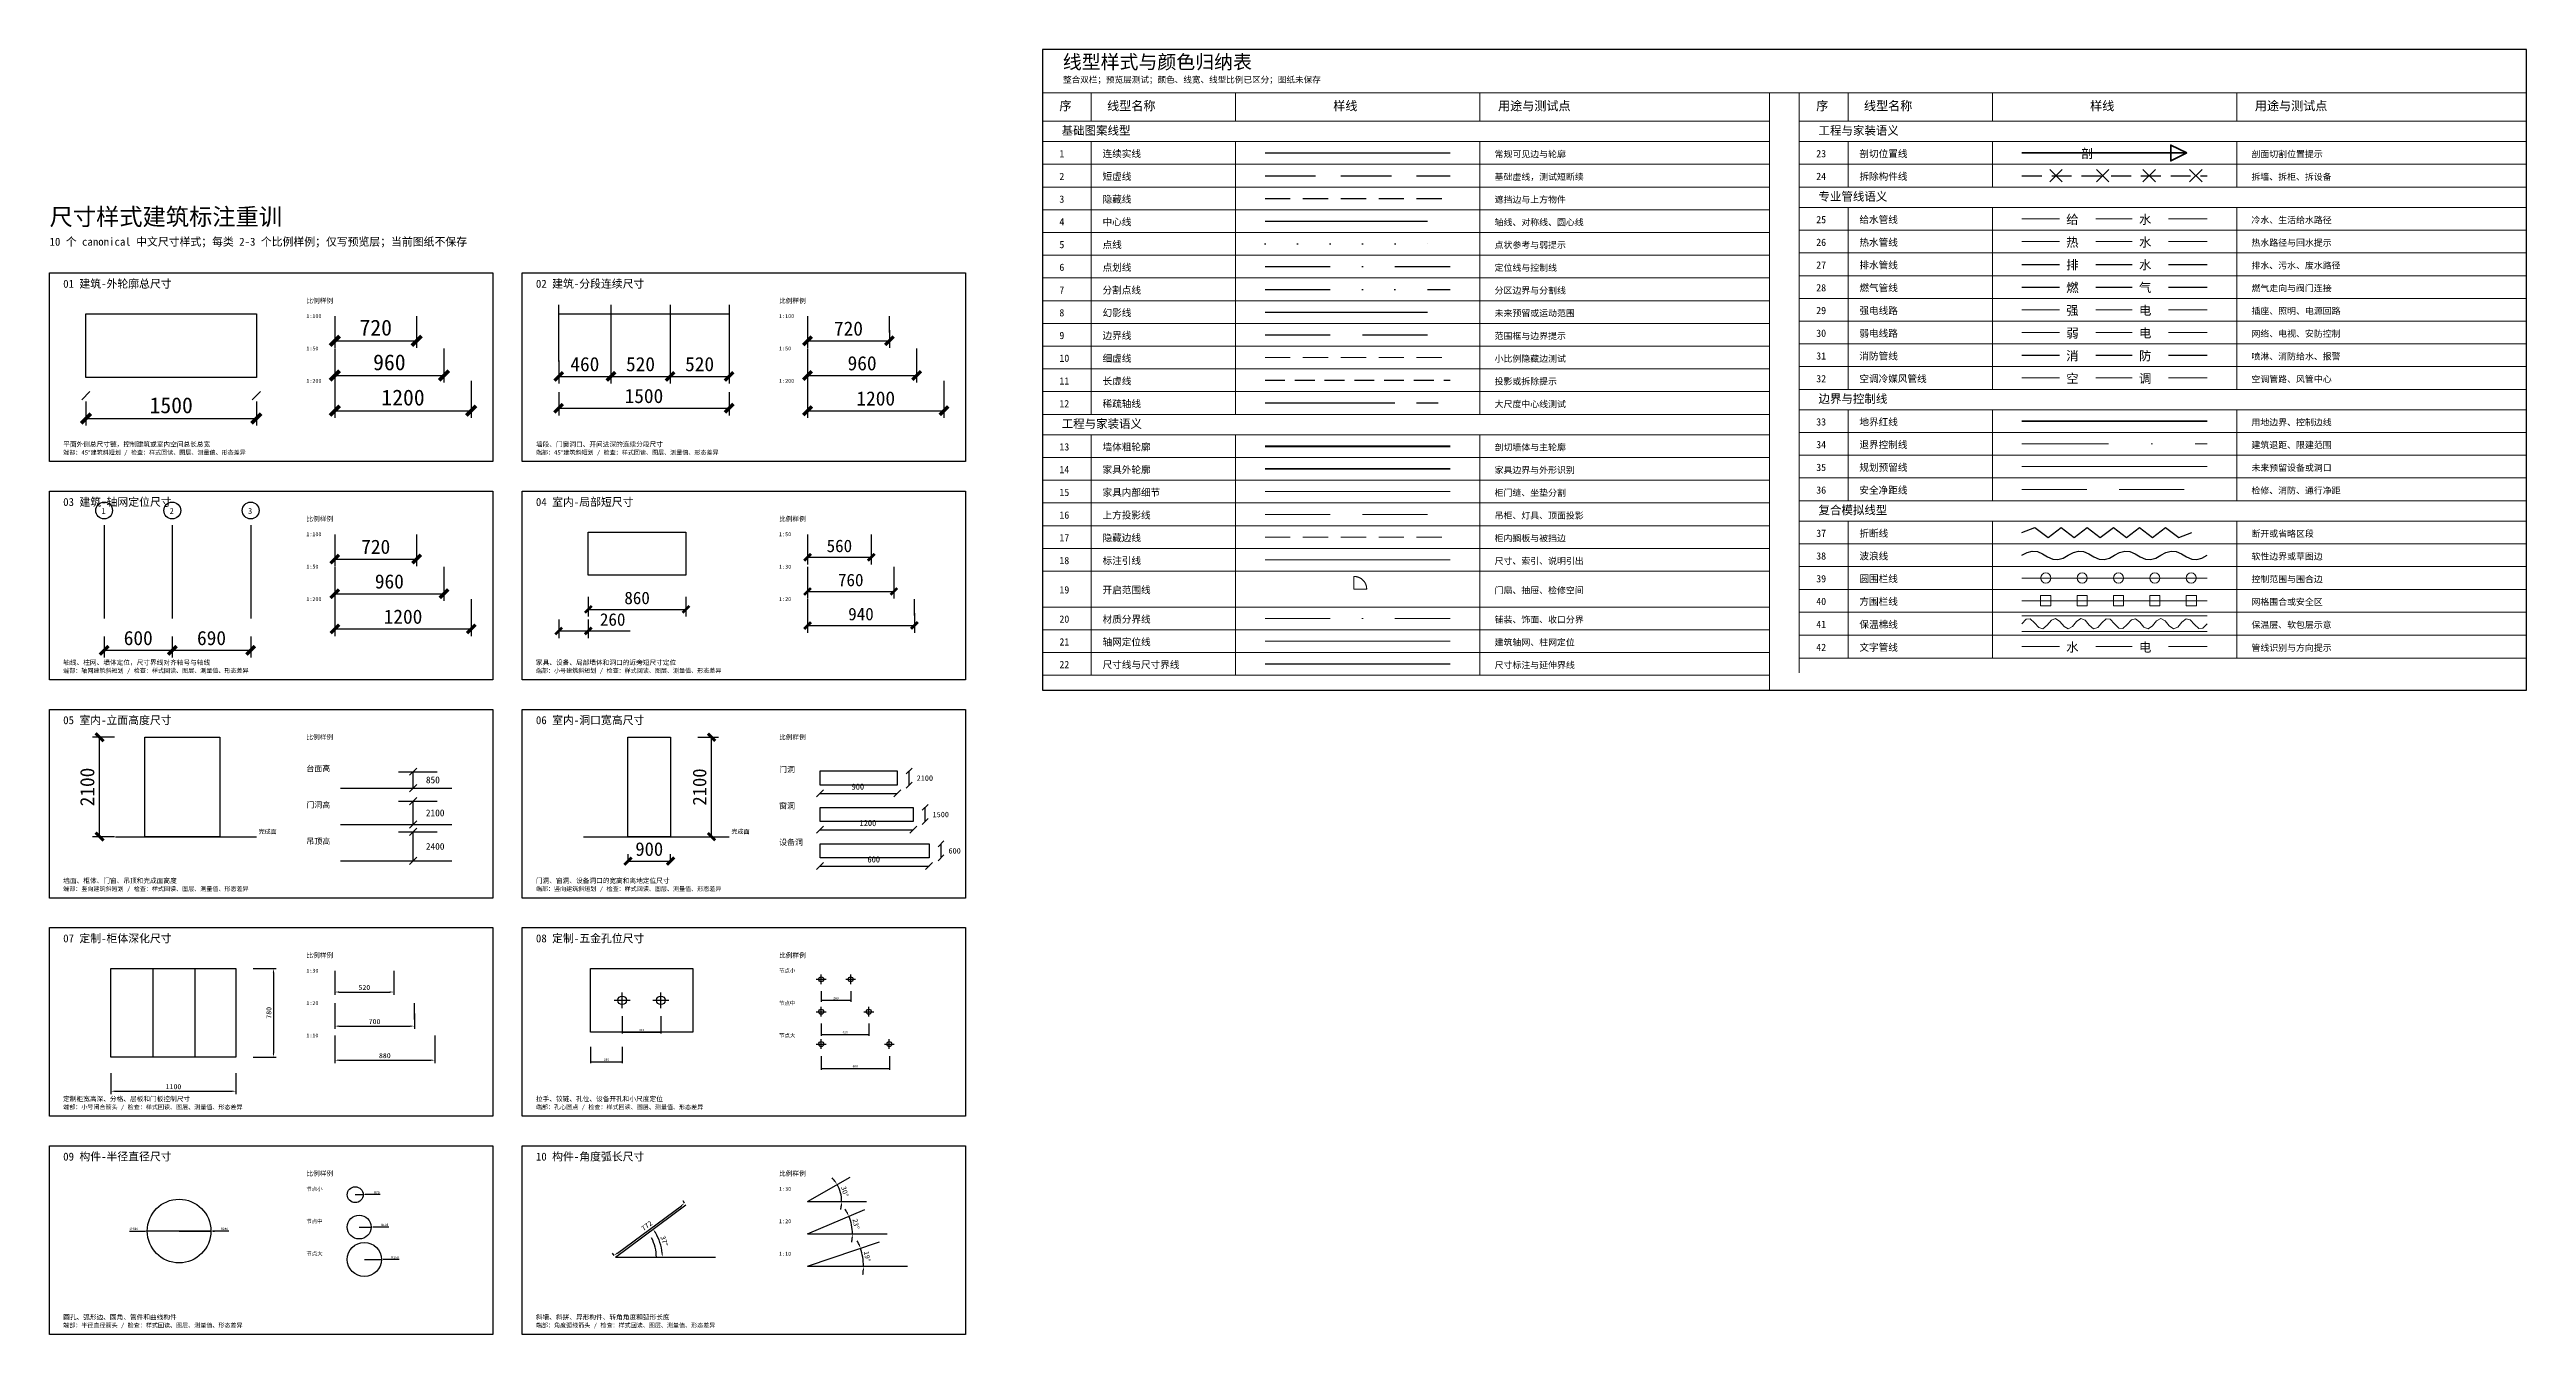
# Model space of a CAD drawing. Header units: millimetres. Extents: x -500 to 57711, y -8647 to 6933.
# Drawn here: x 8714 to 30510, y -4406 to 6900 of the extents above; entities that cross this region are included whole.
import ezdxf

# ---------------------------------------------------------------- set-up
doc = ezdxf.new("R2010")
doc.units = ezdxf.units.MM
for name, pattern in [('BORDER', [44.45, 12.7, -6.35, 12.7, -6.35, 0, -6.35]), ('CENTER', [50.8, 31.75, -6.35, 6.35, -6.35]), ('CENTER2', [28.575, 19.05, -3.175, 3.175, -3.175]), ('DASHDOT', [25.4, 12.7, -6.35, 0, -6.35]), ('DASHED', [19.05, 12.7, -6.35]), ('DASHED2', [9.525, 6.35, -3.175]), ('DIVIDE', [31.75, 12.7, -6.35, 0, -6.35, 0, -6.35]), ('DOT', [6.35, 0, -6.35]), ('HIDDEN', [9.525, 6.35, -3.175]), ('HIDDEN2', [4.7625, 3.175, -1.5875]), ('PHANTOM', [63.5, 31.75, -6.35, 6.35, -6.35, 6.35, -6.35])]:
    doc.linetypes.add(name, pattern=pattern)
doc.layers.add('CODEX_PREVIEW', color=7, linetype='Continuous')
doc.styles.add('CODEX_CN_TEXT', font='SimSun.ttf')
doc.dimstyles.new('训练-定制-五金孔位尺寸', dxfattribs={"dimscale": 10, "dimtxt": 2, "dimasz": 1.6, "dimexe": 1.25, "dimexo": 1, "dimgap": 0.9, "dimtad": 1, "dimdec": 0, "dimtxsty": 'CODEX_CN_TEXT', "dimblk": 'DOTSMALL', "dimblk1": 'DOTSMALL', "dimblk2": 'DOTSMALL', "dimcen": 2.5, "dimclrd": 2, "dimclre": 2, "dimclrt": 2, "dimadec": 0, "dimazin": 0, "dimtfac": 1, "dimtmove": 0, "dimatfit": 3, "dimfxl": 1, "dimarcsym": 0})
doc.dimstyles.new('训练-定制-柜体深化尺寸', dxfattribs={"dimscale": 20, "dimtxt": 2.2, "dimasz": 1.8, "dimexe": 1.25, "dimexo": 1, "dimgap": 0.9, "dimtad": 1, "dimdec": 0, "dimtxsty": 'CODEX_CN_TEXT', "dimcen": 2.5, "dimclrd": 2, "dimclre": 2, "dimclrt": 2, "dimadec": 0, "dimazin": 0, "dimtfac": 1, "dimtmove": 0, "dimatfit": 3, "dimfxl": 1, "dimarcsym": 0})
doc.dimstyles.new('训练-室内-局部短尺寸', dxfattribs={"dimscale": 50, "dimtxt": 2.2, "dimasz": 1.2, "dimexe": 1.25, "dimexo": 1, "dimgap": 0.9, "dimtad": 1, "dimdec": 0, "dimtxsty": 'CODEX_CN_TEXT', "dimblk": 'ARCHTICK', "dimblk1": 'ARCHTICK', "dimblk2": 'ARCHTICK', "dimcen": 2.5, "dimclrd": 4, "dimclre": 4, "dimclrt": 4, "dimadec": 0, "dimazin": 0, "dimtfac": 1, "dimtmove": 0, "dimatfit": 3, "dimfxl": 1, "dimarcsym": 0})
doc.dimstyles.new('训练-室内-洞口宽高尺寸', dxfattribs={"dimscale": 50, "dimtxt": 2.4, "dimasz": 1.3, "dimexe": 1.25, "dimexo": 1, "dimgap": 0.9, "dimtad": 1, "dimdec": 0, "dimtxsty": 'CODEX_CN_TEXT', "dimblk": 'ARCHTICK', "dimblk1": 'ARCHTICK', "dimblk2": 'ARCHTICK', "dimcen": 2.5, "dimclrd": 3, "dimclre": 3, "dimclrt": 3, "dimadec": 0, "dimazin": 0, "dimtfac": 1, "dimtmove": 0, "dimatfit": 3, "dimfxl": 1, "dimarcsym": 0})
doc.dimstyles.new('训练-室内-立面高度尺寸', dxfattribs={"dimscale": 50, "dimtxt": 2.5, "dimasz": 1.4, "dimexe": 1.25, "dimexo": 1, "dimgap": 0.9, "dimtad": 1, "dimdec": 0, "dimtxsty": 'CODEX_CN_TEXT', "dimblk": 'ARCHTICK', "dimblk1": 'ARCHTICK', "dimblk2": 'ARCHTICK', "dimcen": 2.5, "dimclrd": 3, "dimclre": 3, "dimclrt": 3, "dimadec": 0, "dimazin": 0, "dimtfac": 1, "dimtmove": 0, "dimatfit": 3, "dimfxl": 1, "dimarcsym": 0})
doc.dimstyles.new('训练-建筑-分段连续尺寸', dxfattribs={"dimscale": 50, "dimtxt": 2.5, "dimasz": 1.5, "dimexe": 1.25, "dimexo": 1, "dimgap": 0.9, "dimtad": 1, "dimdec": 0, "dimtxsty": 'CODEX_CN_TEXT', "dimblk": 'ARCHTICK', "dimblk1": 'ARCHTICK', "dimblk2": 'ARCHTICK', "dimcen": 2.5, "dimclrd": 7, "dimclre": 7, "dimclrt": 7, "dimadec": 0, "dimazin": 0, "dimtfac": 1, "dimtmove": 0, "dimatfit": 3, "dimfxl": 1, "dimarcsym": 0})
doc.dimstyles.new('训练-建筑-外轮廓总尺寸', dxfattribs={"dimscale": 50, "dimtxt": 2.8, "dimasz": 1.7, "dimexe": 1.25, "dimexo": 1, "dimgap": 0.9, "dimtad": 1, "dimdec": 0, "dimtxsty": 'CODEX_CN_TEXT', "dimblk": 'ARCHTICK', "dimblk1": 'ARCHTICK', "dimblk2": 'ARCHTICK', "dimcen": 2.5, "dimclrd": 7, "dimclre": 7, "dimclrt": 7, "dimadec": 0, "dimazin": 0, "dimtfac": 1, "dimtmove": 0, "dimatfit": 3, "dimfxl": 1, "dimarcsym": 0})
doc.dimstyles.new('训练-建筑-轴网定位尺寸', dxfattribs={"dimscale": 50, "dimtxt": 2.5, "dimasz": 1.5, "dimexe": 1.25, "dimexo": 1, "dimgap": 0.9, "dimtad": 1, "dimdec": 0, "dimtxsty": 'CODEX_CN_TEXT', "dimblk": 'ARCHTICK', "dimblk1": 'ARCHTICK', "dimblk2": 'ARCHTICK', "dimcen": 2.5, "dimclrd": 7, "dimclre": 7, "dimclrt": 7, "dimadec": 0, "dimazin": 0, "dimtfac": 1, "dimtmove": 0, "dimatfit": 3, "dimfxl": 1, "dimarcsym": 0})
doc.dimstyles.new('训练-构件-半径直径尺寸', dxfattribs={"dimscale": 10, "dimtxt": 2, "dimasz": 1.6, "dimexe": 1.25, "dimexo": 1, "dimgap": 0.9, "dimtad": 1, "dimdec": 0, "dimtxsty": 'CODEX_CN_TEXT', "dimcen": 2.5, "dimclrd": 4, "dimclre": 4, "dimclrt": 4, "dimadec": 0, "dimazin": 0, "dimtfac": 1, "dimtmove": 0, "dimatfit": 3, "dimfxl": 1, "dimarcsym": 0})
doc.dimstyles.new('训练-构件-角度弧长尺寸', dxfattribs={"dimscale": 20, "dimtxt": 2.2, "dimasz": 1.8, "dimexe": 1.25, "dimexo": 1, "dimgap": 0.9, "dimtad": 1, "dimdec": 0, "dimtxsty": 'CODEX_CN_TEXT', "dimcen": 2.5, "dimclrd": 3, "dimclre": 3, "dimclrt": 3, "dimadec": 0, "dimazin": 0, "dimtfac": 1, "dimtmove": 0, "dimatfit": 3, "dimfxl": 1, "dimarcsym": 0})

msp = doc.modelspace()

# ---------------------------------------------------------------- texts
at = {"layer": 'CODEX_PREVIEW', "color": 2, "style": 'CODEX_CN_TEXT'}
for s, height, p in [('线型样式与颜色归纳表', 122, (17630, 6730)), ('序', 78, (17600, 6365)), ('线型名称', 78, (18020, 6365)), ('样线', 78, (20010, 6365)), ('用途与测试点', 78, (21460, 6365)), ('序', 78, (24260, 6365)), ('线型名称', 78, (24680, 6365)), ('样线', 78, (26670, 6365)), ('用途与测试点', 78, (28120, 6365)), ('短虚线', 62, (17980, 5752)), ('拆除构件线', 62, (24640, 5752)), ('尺寸样式建筑标注重训', 150, (8713.531, 5353.938)), ('01 建筑-外轮廓总尺寸', 70, (8833.531, 4803.938)), ('02 建筑-分段连续尺寸', 70, (12993.531, 4803.938)), ('燃气管线', 62, (24640, 4772)), ('燃', 80, (26460, 4765)), ('气', 80, (27100, 4765)), ('比例样例', 42, (10973.531, 4668.938)), ('比例样例', 42, (15133.531, 4668.938)), ('边界线', 62, (17980, 4352)), ('退界控制线', 62, (24640, 3392)), ('安全净距线', 62, (24640, 2992)), ('03 建筑-轴网定位尺寸', 70, (8833.531, 2883.938)), ('1', 52, (9171.531, 2813.938)), ('2', 52, (9771.531, 2813.938)), ('3', 52, (10461.531, 2813.938)), ('04 室内-局部短尺寸', 70, (12993.531, 2883.938)), ('比例样例', 42, (10973.531, 2748.938)), ('比例样例', 42, (15133.531, 2748.938)), ('折断线', 62, (24640, 2612)), ('开启范围线', 62, (17980, 2114)), ('05 室内-立面高度尺寸', 70, (8833.531, 963.938)), ('比例样例', 42, (10973.531, 828.938)), ('06 室内-洞口宽高尺寸', 70, (12993.531, 963.938)), ('比例样例', 42, (15133.531, 828.938)), ('07 定制-柜体深化尺寸', 70, (8833.531, -956.062)), ('比例样例', 42, (10973.531, -1091.062)), ('08 定制-五金孔位尺寸', 70, (12993.531, -956.062)), ('比例样例', 42, (15133.531, -1091.062)), ('09 构件-半径直径尺寸', 70, (8833.531, -2876.062)), ('10 构件-角度弧长尺寸', 70, (12993.531, -2876.062)), ('比例样例', 42, (10973.531, -3011.062)), ('比例样例', 42, (15133.531, -3011.062))]:
    msp.add_text(s, height=height, dxfattribs=at).set_placement(p)
at = {"layer": 'CODEX_PREVIEW', "color": 7, "style": 'CODEX_CN_TEXT'}
for s, height, p in [('整合双栏；预览层测试；颜色、线宽、线型比例已区分；图纸未保存', 54, (17632, 6608)), ('1', 64, (17600, 5952)), ('连续实线', 62, (17980, 5952)), ('常规可见边与轮廓', 56, (21430, 5952)), ('23', 64, (24260, 5952)), ('剖面切割位置提示', 56, (28090, 5952)), ('2', 64, (17600, 5752)), ('基础虚线，测试短断续', 56, (21430, 5752)), ('24', 64, (24260, 5752)), ('拆墙、拆柜、拆设备', 56, (28090, 5752)), ('3', 64, (17600, 5552)), ('遮挡边与上方物件', 56, (21430, 5552)), ('10 个 canonical 中文尺寸样式；每类 2-3 个比例样例；仅写预览层；当前图纸不保存', 70, (8713.531, 5173.938)), ('4', 64, (17600, 5352)), ('轴线、对称线、圆心线', 56, (21430, 5352)), ('25', 64, (24260, 5372)), ('26', 64, (24260, 5172)), ('冷水、生活给水路径', 56, (28090, 5372)), ('热水路径与回水提示', 56, (28090, 5172)), ('5', 64, (17600, 5152)), ('6', 64, (17600, 4952)), ('定位线与控制线', 56, (21430, 4952)), ('点状参考与弱提示', 56, (21430, 5152)), ('27', 64, (24260, 4972)), ('排水、污水、废水路径', 56, (28090, 4972)), ('7', 64, (17600, 4752)), ('分区边界与分割线', 56, (21430, 4752)), ('28', 64, (24260, 4772)), ('燃气走向与阀门连接', 56, (28090, 4772)), ('8', 64, (17600, 4552)), ('未来预留或运动范围', 56, (21430, 4552)), ('29', 64, (24260, 4572)), ('插座、照明、电源回路', 56, (28090, 4572)), ('1:100', 34, (10973.531, 4537.938)), ('1:100', 34, (15133.531, 4537.938)), ('9', 64, (17600, 4352)), ('范围框与边界提示', 56, (21430, 4352)), ('30', 64, (24260, 4372)), ('网络、电视、安防控制', 56, (28090, 4372)), ('1:50', 34, (10973.531, 4252.938)), ('1:50', 34, (15133.531, 4252.938)), ('10', 64, (17600, 4152)), ('小比例隐藏边测试', 56, (21430, 4152)), ('31', 64, (24260, 4172)), ('喷淋、消防给水、报警', 56, (28090, 4172)), ('1:200', 34, (10973.531, 3967.938)), ('1:200', 34, (15133.531, 3967.938)), ('11', 64, (17600, 3952)), ('投影或拆除提示', 56, (21430, 3952)), ('32', 64, (24260, 3972)), ('空调管路、风管中心', 56, (28090, 3972)), ('12', 64, (17600, 3752)), ('大尺度中心线测试', 56, (21430, 3752)), ('33', 64, (24260, 3592)), ('用地边界、控制边线', 56, (28090, 3592)), ('平面外侧总尺寸链，控制建筑或室内空间总长总宽', 42, (8833.531, 3405.938)), ('墙段、门窗洞口、开间进深的连续分段尺寸', 42, (12993.531, 3405.938)), ('13', 64, (17600, 3372)), ('剖切墙体与主轮廓', 56, (21430, 3372)), ('34', 64, (24260, 3392)), ('建筑退距、限建范围', 56, (28090, 3392)), ('14', 64, (17600, 3172)), ('家具边界与外形识别', 56, (21430, 3172)), ('35', 64, (24260, 3192)), ('36', 64, (24260, 2992)), ('检修、消防、通行净距', 56, (28090, 2992)), ('未来预留设备或洞口', 56, (28090, 3192)), ('15', 64, (17600, 2972)), ('16', 64, (17600, 2772)), ('家具内部细节', 62, (17980, 2972)), ('柜门缝、坐垫分割', 56, (21430, 2972)), ('吊柜、灯具、顶面投影', 56, (21430, 2772)), ('1:100', 34, (10973.531, 2617.938)), ('1:50', 34, (15133.531, 2617.938)), ('17', 64, (17600, 2572)), ('柜内搁板与被挡边', 56, (21430, 2572)), ('37', 64, (24260, 2612)), ('断开或省略区段', 56, (28090, 2612)), ('18', 64, (17600, 2372)), ('尺寸、索引、说明引出', 56, (21430, 2372)), ('38', 64, (24260, 2412)), ('软性边界或草图边', 56, (28090, 2412)), ('1:50', 34, (10973.531, 2332.938)), ('1:30', 34, (15133.531, 2332.938)), ('39', 64, (24260, 2212)), ('控制范围与围合边', 56, (28090, 2212)), ('1:200', 34, (10973.531, 2047.938)), ('1:20', 34, (15133.531, 2047.938)), ('19', 64, (17600, 2114)), ('门扇、抽屉、检修空间', 56, (21430, 2114)), ('40', 64, (24260, 2012)), ('网格围合或安全区', 56, (28090, 2012)), ('20', 64, (17600, 1856)), ('铺装、饰面、收口分界', 56, (21430, 1856)), ('41', 64, (24260, 1810)), ('保温层、软包层示意', 56, (28090, 1810)), ('轴线、柱网、墙体定位，尺寸界线对齐轴号与轴线', 42, (8833.531, 1485.938)), ('家具、设备、局部墙体和洞口的近旁短尺寸定位', 42, (12993.531, 1485.938)), ('21', 64, (17600, 1656)), ('尺寸线与尺寸界线', 62, (17980, 1456)), ('建筑轴网、柱网定位', 56, (21430, 1656)), ('42', 64, (24260, 1608)), ('管线识别与方向提示', 56, (28090, 1608)), ('22', 64, (17600, 1456)), ('尺寸标注与延伸界线', 56, (21430, 1456)), ('台面高', 50, (10973.531, 548.938)), ('门洞', 50, (15133.531, 539.938)), ('门洞高', 50, (10973.531, 228.938)), ('窗洞', 50, (15133.531, 219.938)), ('完成面', 38, (10553.531, -0.062)), ('完成面', 38, (14713.531, -0.062)), ('吊顶高', 50, (10973.531, -91.062)), ('设备洞', 50, (15133.531, -100.062)), ('墙面、柜体、门窗、吊顶和完成面高度', 42, (8833.531, -434.062)), ('门洞、窗洞、设备洞口的宽高和离地定位尺寸', 42, (12993.531, -434.062)), ('1:30', 34, (10973.531, -1222.062)), ('节点小', 34, (15133.531, -1222.062)), ('1:20', 34, (10973.531, -1507.062)), ('节点中', 34, (15133.531, -1507.062)), ('1:10', 34, (10973.531, -1792.062)), ('节点大', 34, (15133.531, -1792.062)), ('定制柜宽高深、分格、层板和门板控制尺寸', 42, (8833.531, -2354.062)), ('拉手、铰链、孔位、设备开孔和小尺度定位', 42, (12993.531, -2354.062)), ('节点小', 34, (10973.531, -3142.062)), ('1:30', 34, (15133.531, -3142.062)), ('节点中', 34, (10973.531, -3427.062)), ('1:20', 34, (15133.531, -3427.062)), ('节点大', 34, (10973.531, -3712.062)), ('1:10', 34, (15133.531, -3712.062)), ('圆孔、弧形边、圆角、管件和曲线构件', 42, (8833.531, -4274.062)), ('斜墙、斜拼、异形构件、转角角度和弧形长度', 42, (12993.531, -4274.062))]:
    msp.add_text(s, height=height, dxfattribs=at).set_placement(p)
at = {"layer": 'CODEX_PREVIEW', "color": 4, "style": 'CODEX_CN_TEXT'}
for s, height, p in [('基础图案线型', 74, (17620, 6150)), ('工程与家装语义', 74, (24280, 6150)), ('专业管线语义', 74, (24280, 5570)), ('给', 80, (26460, 5365)), ('水', 80, (27100, 5365)), ('中心线', 62, (17980, 5352)), ('给水管线', 62, (24640, 5372)), ('稀疏轴线', 62, (17980, 3752)), ('边界与控制线', 74, (24280, 3790)), ('工程与家装语义', 74, (17620, 3570)), ('端部：45°建筑斜短划 / 检查：样式回读、图层、测量值、形态差异', 38, (8833.531, 3335.938)), ('端部：45°建筑斜短划 / 检查：样式回读、图层、测量值、形态差异', 38, (12993.531, 3335.938)), ('家具外轮廓', 62, (17980, 3172)), ('复合模拟线型', 74, (24280, 2810)), ('波浪线', 62, (24640, 2412)), ('轴网定位线', 62, (17980, 1656)), ('端部：轴网建筑斜短划 / 检查：样式回读、图层、测量值、形态差异', 38, (8833.531, 1415.938)), ('端部：小号建筑斜短划 / 检查：样式回读、图层、测量值、形态差异', 38, (12993.531, 1415.938)), ('端部：竖向建筑斜短划 / 检查：样式回读、图层、测量值、形态差异', 38, (8833.531, -504.062)), ('端部：竖向建筑斜短划 / 检查：样式回读、图层、测量值、形态差异', 38, (12993.531, -504.062)), ('端部：小号闭合箭头 / 检查：样式回读、图层、测量值、形态差异', 38, (8833.531, -2424.062)), ('端部：孔心圆点 / 检查：样式回读、图层、测量值、形态差异', 38, (12993.531, -2424.062)), ('端部：半径直径箭头 / 检查：样式回读、图层、测量值、形态差异', 38, (8833.531, -4344.062)), ('端部：角度弧线箭头 / 检查：样式回读、图层、测量值、形态差异', 38, (12993.531, -4344.062))]:
    msp.add_text(s, height=height, dxfattribs=at).set_placement(p)
at = {"layer": 'CODEX_PREVIEW', "color": 1, "style": 'CODEX_CN_TEXT'}
for s, height, p in [('剖切位置线', 62, (24640, 5952)), ('剖', 78, (26590, 5945)), ('热水管线', 62, (24640, 5172)), ('热', 80, (26460, 5165)), ('水', 80, (27100, 5165)), ('分割点线', 62, (17980, 4752)), ('强电线路', 62, (24640, 4572)), ('强', 80, (26460, 4565)), ('电', 80, (27100, 4565)), ('消防管线', 62, (24640, 4172)), ('消', 80, (26460, 4165)), ('防', 80, (27100, 4165)), ('地界红线', 62, (24640, 3592)), ('墙体粗轮廓', 62, (17980, 3372)), ('材质分界线', 62, (17980, 1856)), ('文字管线', 62, (24640, 1608)), ('水', 80, (26460, 1601)), ('电', 80, (27100, 1601))]:
    msp.add_text(s, height=height, dxfattribs=at).set_placement(p)
at = {"layer": 'CODEX_PREVIEW', "color": 6, "style": 'CODEX_CN_TEXT'}
for s, height, p in [('隐藏线', 62, (17980, 5552)), ('幻影线', 62, (17980, 4552)), ('弱电线路', 62, (24640, 4372)), ('弱', 80, (26460, 4365)), ('电', 80, (27100, 4365)), ('规划预留线', 62, (24640, 3192)), ('隐藏边线', 62, (17980, 2572)), ('保温棉线', 62, (24640, 1810))]:
    msp.add_text(s, height=height, dxfattribs=at).set_placement(p)
at = {"layer": 'CODEX_PREVIEW', "color": 3, "style": 'CODEX_CN_TEXT'}
for s, height, p in [('点线', 62, (17980, 5152)), ('排水管线', 62, (24640, 4972)), ('排', 80, (26460, 4965)), ('水', 80, (27100, 4965)), ('细虚线', 62, (17980, 4152)), ('标注引线', 62, (17980, 2372)), ('圆围栏线', 62, (24640, 2212)), ('850', 60, (12025.531, 443.438)), ('900', 54, (15771.531, 386.938)), ('2100', 48, (16344.531, 465.438)), ('2100', 60, (12025.531, 153.438)), ('1200', 54, (15841.531, 66.938)), ('1500', 48, (16484.531, 145.438)), ('2400', 60, (12025.531, -141.562)), ('600', 54, (15911.531, -253.062)), ('600', 48, (16624.531, -174.562))]:
    msp.add_text(s, height=height, dxfattribs=at).set_placement(p)
at = {"layer": 'CODEX_PREVIEW', "color": 5, "style": 'CODEX_CN_TEXT'}
for s, height, p in [('点划线', 62, (17980, 4952)), ('长虚线', 62, (17980, 3952)), ('空调冷媒风管线', 62, (24640, 3972)), ('空', 80, (26460, 3965)), ('调', 80, (27100, 3965)), ('上方投影线', 62, (17980, 2772)), ('方围栏线', 62, (24640, 2012))]:
    msp.add_text(s, height=height, dxfattribs=at).set_placement(p)

# ---------------------------------------------------------------- blocks, each defined once
blk = doc.blocks.new('_ArchTick')
at = {"color": 0, "linetype": 'ByBlock', "const_width": 0.4}
blk.add_lwpolyline([(-0.5, -0.5), (0.5, 0.5)], dxfattribs=at)
blk = doc.blocks.new('*D9')
at = {"layer": 'CODEX_PREVIEW', "color": 7, "lineweight": -2, "transparency": 16777216}
for p, q in [((9034, 3804), (9034, 3591)), ((10534, 3804), (10534, 3591)), ((9034, 3654), (10534, 3654))]:
    blk.add_line(p, q, dxfattribs=at)
at = {"layer": 'Defpoints', "color": 0, "transparency": 16777216}
for p in [(9034, 3854), (10534, 3854), (10534, 3654)]:
    blk.add_point(p, dxfattribs=at)
at = {"layer": 'CODEX_PREVIEW', "color": 7, "lineweight": -2, "transparency": 16777216, "xscale": 85, "yscale": 85, "zscale": 85, "rotation": 180}
blk.add_blockref('_ArchTick', (9034, 3654), dxfattribs=at)
at = {"layer": 'CODEX_PREVIEW', "color": 7, "lineweight": -2, "transparency": 16777216, "xscale": 85, "yscale": 85, "zscale": 85}
blk.add_blockref('_ArchTick', (10534, 3654), dxfattribs=at)
at = {"layer": 'CODEX_PREVIEW', "color": 7, "transparency": 16777216, "insert": (9784, 3769), "char_height": 140, "attachment_point": 5, "style": 'CODEX_CN_TEXT'}
blk.add_mtext('1500', dxfattribs=at)
blk = doc.blocks.new('*D10')
at = {"layer": 'CODEX_PREVIEW', "color": 7, "lineweight": -2, "transparency": 16777216}
for p, q in [((11224, 4432), (11224, 4274)), ((11944, 4432), (11944, 4274)), ((11224, 4337), (11944, 4337))]:
    blk.add_line(p, q, dxfattribs=at)
at = {"layer": 'Defpoints', "color": 0, "transparency": 16777216}
for p in [(11224, 4482), (11944, 4482), (11944, 4337)]:
    blk.add_point(p, dxfattribs=at)
at = {"layer": 'CODEX_PREVIEW', "color": 7, "lineweight": -2, "transparency": 16777216, "xscale": 85, "yscale": 85, "zscale": 85, "rotation": 180}
blk.add_blockref('_ArchTick', (11224, 4337), dxfattribs=at)
at = {"layer": 'CODEX_PREVIEW', "color": 7, "lineweight": -2, "transparency": 16777216, "xscale": 85, "yscale": 85, "zscale": 85}
blk.add_blockref('_ArchTick', (11944, 4337), dxfattribs=at)
at = {"layer": 'CODEX_PREVIEW', "color": 7, "transparency": 16777216, "insert": (11584, 4452), "char_height": 140, "attachment_point": 5, "style": 'CODEX_CN_TEXT'}
blk.add_mtext('720', dxfattribs=at)
blk = doc.blocks.new('*D11')
at = {"layer": 'CODEX_PREVIEW', "color": 7, "lineweight": -2, "transparency": 16777216}
for p, q in [((11224, 4147), (11224, 3969)), ((12184, 4147), (12184, 3969)), ((11224, 4032), (12184, 4032))]:
    blk.add_line(p, q, dxfattribs=at)
at = {"layer": 'Defpoints', "color": 0, "transparency": 16777216}
for p in [(11224, 4197), (12184, 4197), (12184, 4032)]:
    blk.add_point(p, dxfattribs=at)
at = {"layer": 'CODEX_PREVIEW', "color": 7, "lineweight": -2, "transparency": 16777216, "xscale": 85, "yscale": 85, "zscale": 85, "rotation": 180}
blk.add_blockref('_ArchTick', (11224, 4032), dxfattribs=at)
at = {"layer": 'CODEX_PREVIEW', "color": 7, "lineweight": -2, "transparency": 16777216, "xscale": 85, "yscale": 85, "zscale": 85}
blk.add_blockref('_ArchTick', (12184, 4032), dxfattribs=at)
at = {"layer": 'CODEX_PREVIEW', "color": 7, "transparency": 16777216, "insert": (11704, 4147), "char_height": 140, "attachment_point": 5, "style": 'CODEX_CN_TEXT'}
blk.add_mtext('960', dxfattribs=at)
blk = doc.blocks.new('*D12')
at = {"layer": 'CODEX_PREVIEW', "color": 7, "lineweight": -2, "transparency": 16777216}
for p, q in [((11224, 3862), (11224, 3659)), ((11224, 3722), (12424, 3722)), ((12424, 3862), (12424, 3659))]:
    blk.add_line(p, q, dxfattribs=at)
at = {"layer": 'Defpoints', "color": 0, "transparency": 16777216}
for p in [(11224, 3912), (12424, 3912), (12424, 3722)]:
    blk.add_point(p, dxfattribs=at)
at = {"layer": 'CODEX_PREVIEW', "color": 7, "lineweight": -2, "transparency": 16777216, "xscale": 85, "yscale": 85, "zscale": 85, "rotation": 180}
blk.add_blockref('_ArchTick', (11224, 3722), dxfattribs=at)
at = {"layer": 'CODEX_PREVIEW', "color": 7, "lineweight": -2, "transparency": 16777216, "xscale": 85, "yscale": 85, "zscale": 85}
blk.add_blockref('_ArchTick', (12424, 3722), dxfattribs=at)
at = {"layer": 'CODEX_PREVIEW', "color": 7, "transparency": 16777216, "insert": (11824, 3837), "char_height": 140, "attachment_point": 5, "style": 'CODEX_CN_TEXT'}
blk.add_mtext('1200', dxfattribs=at)
blk = doc.blocks.new('*D13')
at = {"layer": 'CODEX_PREVIEW', "color": 7, "lineweight": -2, "transparency": 16777216}
for p, q in [((13194, 4164), (13194, 3961)), ((13654, 4164), (13654, 3961)), ((13194, 4024), (13654, 4024))]:
    blk.add_line(p, q, dxfattribs=at)
at = {"layer": 'Defpoints', "color": 0, "transparency": 16777216}
for p in [(13194, 4214), (13654, 4214), (13654, 4024)]:
    blk.add_point(p, dxfattribs=at)
at = {"layer": 'CODEX_PREVIEW', "color": 7, "lineweight": -2, "transparency": 16777216, "xscale": 75, "yscale": 75, "zscale": 75, "rotation": 180}
blk.add_blockref('_ArchTick', (13194, 4024), dxfattribs=at)
at = {"layer": 'CODEX_PREVIEW', "color": 7, "lineweight": -2, "transparency": 16777216, "xscale": 75, "yscale": 75, "zscale": 75}
blk.add_blockref('_ArchTick', (13654, 4024), dxfattribs=at)
at = {"layer": 'CODEX_PREVIEW', "color": 7, "transparency": 16777216, "insert": (13424, 4131), "char_height": 125, "attachment_point": 5, "style": 'CODEX_CN_TEXT'}
blk.add_mtext('460', dxfattribs=at)
blk = doc.blocks.new('*D14')
at = {"layer": 'CODEX_PREVIEW', "color": 7, "lineweight": -2, "transparency": 16777216}
for p, q in [((13654, 4164), (13654, 3961)), ((14174, 4164), (14174, 3961)), ((13654, 4024), (14174, 4024))]:
    blk.add_line(p, q, dxfattribs=at)
at = {"layer": 'Defpoints', "color": 0, "transparency": 16777216}
for p in [(13654, 4214), (14174, 4214), (14174, 4024)]:
    blk.add_point(p, dxfattribs=at)
at = {"layer": 'CODEX_PREVIEW', "color": 7, "lineweight": -2, "transparency": 16777216, "xscale": 75, "yscale": 75, "zscale": 75, "rotation": 180}
blk.add_blockref('_ArchTick', (13654, 4024), dxfattribs=at)
at = {"layer": 'CODEX_PREVIEW', "color": 7, "lineweight": -2, "transparency": 16777216, "xscale": 75, "yscale": 75, "zscale": 75}
blk.add_blockref('_ArchTick', (14174, 4024), dxfattribs=at)
at = {"layer": 'CODEX_PREVIEW', "color": 7, "transparency": 16777216, "insert": (13914, 4131), "char_height": 125, "attachment_point": 5, "style": 'CODEX_CN_TEXT'}
blk.add_mtext('520', dxfattribs=at)
blk = doc.blocks.new('*D15')
at = {"layer": 'CODEX_PREVIEW', "color": 7, "lineweight": -2, "transparency": 16777216}
for p, q in [((14174, 4164), (14174, 3961)), ((14694, 4164), (14694, 3961)), ((14174, 4024), (14694, 4024))]:
    blk.add_line(p, q, dxfattribs=at)
at = {"layer": 'Defpoints', "color": 0, "transparency": 16777216}
for p in [(14174, 4214), (14694, 4214), (14694, 4024)]:
    blk.add_point(p, dxfattribs=at)
at = {"layer": 'CODEX_PREVIEW', "color": 7, "lineweight": -2, "transparency": 16777216, "xscale": 75, "yscale": 75, "zscale": 75, "rotation": 180}
blk.add_blockref('_ArchTick', (14174, 4024), dxfattribs=at)
at = {"layer": 'CODEX_PREVIEW', "color": 7, "lineweight": -2, "transparency": 16777216, "xscale": 75, "yscale": 75, "zscale": 75}
blk.add_blockref('_ArchTick', (14694, 4024), dxfattribs=at)
at = {"layer": 'CODEX_PREVIEW', "color": 7, "transparency": 16777216, "insert": (14434, 4131), "char_height": 125, "attachment_point": 5, "style": 'CODEX_CN_TEXT'}
blk.add_mtext('520', dxfattribs=at)
blk = doc.blocks.new('*D16')
at = {"layer": 'CODEX_PREVIEW', "color": 7, "lineweight": -2, "transparency": 16777216}
for p, q in [((13194, 3884), (13194, 3681)), ((13194, 3744), (14694, 3744)), ((14694, 3884), (14694, 3681))]:
    blk.add_line(p, q, dxfattribs=at)
at = {"layer": 'Defpoints', "color": 0, "transparency": 16777216}
for p in [(13194, 3934), (14694, 3934), (14694, 3744)]:
    blk.add_point(p, dxfattribs=at)
at = {"layer": 'CODEX_PREVIEW', "color": 7, "lineweight": -2, "transparency": 16777216, "xscale": 75, "yscale": 75, "zscale": 75, "rotation": 180}
blk.add_blockref('_ArchTick', (13194, 3744), dxfattribs=at)
at = {"layer": 'CODEX_PREVIEW', "color": 7, "lineweight": -2, "transparency": 16777216, "xscale": 75, "yscale": 75, "zscale": 75}
blk.add_blockref('_ArchTick', (14694, 3744), dxfattribs=at)
at = {"layer": 'CODEX_PREVIEW', "color": 7, "transparency": 16777216, "insert": (13944, 3851), "char_height": 125, "attachment_point": 5, "style": 'CODEX_CN_TEXT'}
blk.add_mtext('1500', dxfattribs=at)
blk = doc.blocks.new('*D17')
at = {"layer": 'CODEX_PREVIEW', "color": 7, "lineweight": -2, "transparency": 16777216}
for p, q in [((15384, 4432), (15384, 4274)), ((16104, 4432), (16104, 4274)), ((15384, 4337), (16104, 4337))]:
    blk.add_line(p, q, dxfattribs=at)
at = {"layer": 'Defpoints', "color": 0, "transparency": 16777216}
for p in [(15384, 4482), (16104, 4482), (16104, 4337)]:
    blk.add_point(p, dxfattribs=at)
at = {"layer": 'CODEX_PREVIEW', "color": 7, "lineweight": -2, "transparency": 16777216, "xscale": 75, "yscale": 75, "zscale": 75, "rotation": 180}
blk.add_blockref('_ArchTick', (15384, 4337), dxfattribs=at)
at = {"layer": 'CODEX_PREVIEW', "color": 7, "lineweight": -2, "transparency": 16777216, "xscale": 75, "yscale": 75, "zscale": 75}
blk.add_blockref('_ArchTick', (16104, 4337), dxfattribs=at)
at = {"layer": 'CODEX_PREVIEW', "color": 7, "transparency": 16777216, "insert": (15744, 4444), "char_height": 125, "attachment_point": 5, "style": 'CODEX_CN_TEXT'}
blk.add_mtext('720', dxfattribs=at)
blk = doc.blocks.new('*D18')
at = {"layer": 'CODEX_PREVIEW', "color": 7, "lineweight": -2, "transparency": 16777216}
for p, q in [((15384, 4147), (15384, 3969)), ((16344, 4147), (16344, 3969)), ((15384, 4032), (16344, 4032))]:
    blk.add_line(p, q, dxfattribs=at)
at = {"layer": 'Defpoints', "color": 0, "transparency": 16777216}
for p in [(15384, 4197), (16344, 4197), (16344, 4032)]:
    blk.add_point(p, dxfattribs=at)
at = {"layer": 'CODEX_PREVIEW', "color": 7, "lineweight": -2, "transparency": 16777216, "xscale": 75, "yscale": 75, "zscale": 75, "rotation": 180}
blk.add_blockref('_ArchTick', (15384, 4032), dxfattribs=at)
at = {"layer": 'CODEX_PREVIEW', "color": 7, "lineweight": -2, "transparency": 16777216, "xscale": 75, "yscale": 75, "zscale": 75}
blk.add_blockref('_ArchTick', (16344, 4032), dxfattribs=at)
at = {"layer": 'CODEX_PREVIEW', "color": 7, "transparency": 16777216, "insert": (15864, 4139), "char_height": 125, "attachment_point": 5, "style": 'CODEX_CN_TEXT'}
blk.add_mtext('960', dxfattribs=at)
blk = doc.blocks.new('*D19')
at = {"layer": 'CODEX_PREVIEW', "color": 7, "lineweight": -2, "transparency": 16777216}
for p, q in [((15384, 3862), (15384, 3659)), ((15384, 3722), (16584, 3722)), ((16584, 3862), (16584, 3659))]:
    blk.add_line(p, q, dxfattribs=at)
at = {"layer": 'Defpoints', "color": 0, "transparency": 16777216}
for p in [(15384, 3912), (16584, 3912), (16584, 3722)]:
    blk.add_point(p, dxfattribs=at)
at = {"layer": 'CODEX_PREVIEW', "color": 7, "lineweight": -2, "transparency": 16777216, "xscale": 75, "yscale": 75, "zscale": 75, "rotation": 180}
blk.add_blockref('_ArchTick', (15384, 3722), dxfattribs=at)
at = {"layer": 'CODEX_PREVIEW', "color": 7, "lineweight": -2, "transparency": 16777216, "xscale": 75, "yscale": 75, "zscale": 75}
blk.add_blockref('_ArchTick', (16584, 3722), dxfattribs=at)
at = {"layer": 'CODEX_PREVIEW', "color": 7, "transparency": 16777216, "insert": (15984, 3829), "char_height": 125, "attachment_point": 5, "style": 'CODEX_CN_TEXT'}
blk.add_mtext('1200', dxfattribs=at)
blk = doc.blocks.new('*D20')
at = {"layer": 'CODEX_PREVIEW', "color": 7, "lineweight": -2, "transparency": 16777216}
for p, q in [((9194, 1734), (9194, 1551)), ((9194, 1614), (9794, 1614)), ((9794, 1734), (9794, 1551))]:
    blk.add_line(p, q, dxfattribs=at)
at = {"layer": 'Defpoints', "color": 0, "transparency": 16777216}
for p in [(9194, 1784), (9794, 1784), (9794, 1614)]:
    blk.add_point(p, dxfattribs=at)
at = {"layer": 'CODEX_PREVIEW', "color": 7, "lineweight": -2, "transparency": 16777216, "xscale": 75, "yscale": 75, "zscale": 75, "rotation": 180}
blk.add_blockref('_ArchTick', (9194, 1614), dxfattribs=at)
at = {"layer": 'CODEX_PREVIEW', "color": 7, "lineweight": -2, "transparency": 16777216, "xscale": 75, "yscale": 75, "zscale": 75}
blk.add_blockref('_ArchTick', (9794, 1614), dxfattribs=at)
at = {"layer": 'CODEX_PREVIEW', "color": 7, "transparency": 16777216, "insert": (9494, 1721), "char_height": 125, "attachment_point": 5, "style": 'CODEX_CN_TEXT'}
blk.add_mtext('600', dxfattribs=at)
blk = doc.blocks.new('*D21')
at = {"layer": 'CODEX_PREVIEW', "color": 7, "lineweight": -2, "transparency": 16777216}
for p, q in [((9794, 1734), (9794, 1551)), ((9794, 1614), (10484, 1614)), ((10484, 1734), (10484, 1551))]:
    blk.add_line(p, q, dxfattribs=at)
at = {"layer": 'Defpoints', "color": 0, "transparency": 16777216}
for p in [(9794, 1784), (10484, 1784), (10484, 1614)]:
    blk.add_point(p, dxfattribs=at)
at = {"layer": 'CODEX_PREVIEW', "color": 7, "lineweight": -2, "transparency": 16777216, "xscale": 75, "yscale": 75, "zscale": 75, "rotation": 180}
blk.add_blockref('_ArchTick', (9794, 1614), dxfattribs=at)
at = {"layer": 'CODEX_PREVIEW', "color": 7, "lineweight": -2, "transparency": 16777216, "xscale": 75, "yscale": 75, "zscale": 75}
blk.add_blockref('_ArchTick', (10484, 1614), dxfattribs=at)
at = {"layer": 'CODEX_PREVIEW', "color": 7, "transparency": 16777216, "insert": (10139, 1721), "char_height": 125, "attachment_point": 5, "style": 'CODEX_CN_TEXT'}
blk.add_mtext('690', dxfattribs=at)
blk = doc.blocks.new('*D22')
at = {"layer": 'CODEX_PREVIEW', "color": 7, "lineweight": -2, "transparency": 16777216}
for p, q in [((11224, 2512), (11224, 2354)), ((11224, 2417), (11944, 2417)), ((11944, 2512), (11944, 2354))]:
    blk.add_line(p, q, dxfattribs=at)
at = {"layer": 'Defpoints', "color": 0, "transparency": 16777216}
for p in [(11224, 2562), (11944, 2562), (11944, 2417)]:
    blk.add_point(p, dxfattribs=at)
at = {"layer": 'CODEX_PREVIEW', "color": 7, "lineweight": -2, "transparency": 16777216, "xscale": 75, "yscale": 75, "zscale": 75, "rotation": 180}
blk.add_blockref('_ArchTick', (11224, 2417), dxfattribs=at)
at = {"layer": 'CODEX_PREVIEW', "color": 7, "lineweight": -2, "transparency": 16777216, "xscale": 75, "yscale": 75, "zscale": 75}
blk.add_blockref('_ArchTick', (11944, 2417), dxfattribs=at)
at = {"layer": 'CODEX_PREVIEW', "color": 7, "transparency": 16777216, "insert": (11584, 2524), "char_height": 125, "attachment_point": 5, "style": 'CODEX_CN_TEXT'}
blk.add_mtext('720', dxfattribs=at)
blk = doc.blocks.new('*D23')
at = {"layer": 'CODEX_PREVIEW', "color": 7, "lineweight": -2, "transparency": 16777216}
for p, q in [((11224, 2227), (11224, 2049)), ((12184, 2227), (12184, 2049)), ((11224, 2112), (12184, 2112))]:
    blk.add_line(p, q, dxfattribs=at)
at = {"layer": 'Defpoints', "color": 0, "transparency": 16777216}
for p in [(11224, 2277), (12184, 2277), (12184, 2112)]:
    blk.add_point(p, dxfattribs=at)
at = {"layer": 'CODEX_PREVIEW', "color": 7, "lineweight": -2, "transparency": 16777216, "xscale": 75, "yscale": 75, "zscale": 75, "rotation": 180}
blk.add_blockref('_ArchTick', (11224, 2112), dxfattribs=at)
at = {"layer": 'CODEX_PREVIEW', "color": 7, "lineweight": -2, "transparency": 16777216, "xscale": 75, "yscale": 75, "zscale": 75}
blk.add_blockref('_ArchTick', (12184, 2112), dxfattribs=at)
at = {"layer": 'CODEX_PREVIEW', "color": 7, "transparency": 16777216, "insert": (11704, 2219), "char_height": 125, "attachment_point": 5, "style": 'CODEX_CN_TEXT'}
blk.add_mtext('960', dxfattribs=at)
blk = doc.blocks.new('*D24')
at = {"layer": 'CODEX_PREVIEW', "color": 7, "lineweight": -2, "transparency": 16777216}
for p, q in [((11224, 1942), (11224, 1739)), ((11224, 1802), (12424, 1802)), ((12424, 1942), (12424, 1739))]:
    blk.add_line(p, q, dxfattribs=at)
at = {"layer": 'Defpoints', "color": 0, "transparency": 16777216}
for p in [(11224, 1992), (12424, 1992), (12424, 1802)]:
    blk.add_point(p, dxfattribs=at)
at = {"layer": 'CODEX_PREVIEW', "color": 7, "lineweight": -2, "transparency": 16777216, "xscale": 75, "yscale": 75, "zscale": 75, "rotation": 180}
blk.add_blockref('_ArchTick', (11224, 1802), dxfattribs=at)
at = {"layer": 'CODEX_PREVIEW', "color": 7, "lineweight": -2, "transparency": 16777216, "xscale": 75, "yscale": 75, "zscale": 75}
blk.add_blockref('_ArchTick', (12424, 1802), dxfattribs=at)
at = {"layer": 'CODEX_PREVIEW', "color": 7, "transparency": 16777216, "insert": (11824, 1909), "char_height": 125, "attachment_point": 5, "style": 'CODEX_CN_TEXT'}
blk.add_mtext('1200', dxfattribs=at)
blk = doc.blocks.new('*D25')
at = {"layer": 'CODEX_PREVIEW', "color": 4, "lineweight": -2, "transparency": 16777216}
for p, q in [((13454, 2084), (13454, 1911)), ((13454, 1974), (14314, 1974)), ((14314, 2084), (14314, 1911))]:
    blk.add_line(p, q, dxfattribs=at)
at = {"layer": 'Defpoints', "color": 0, "transparency": 16777216}
for p in [(13454, 2134), (14314, 2134), (14314, 1974)]:
    blk.add_point(p, dxfattribs=at)
at = {"layer": 'CODEX_PREVIEW', "color": 4, "lineweight": -2, "transparency": 16777216, "xscale": 60, "yscale": 60, "zscale": 60, "rotation": 180}
blk.add_blockref('_ArchTick', (13454, 1974), dxfattribs=at)
at = {"layer": 'CODEX_PREVIEW', "color": 4, "lineweight": -2, "transparency": 16777216, "xscale": 60, "yscale": 60, "zscale": 60}
blk.add_blockref('_ArchTick', (14314, 1974), dxfattribs=at)
at = {"layer": 'CODEX_PREVIEW', "color": 4, "transparency": 16777216, "insert": (13884, 2074), "char_height": 110, "attachment_point": 5, "style": 'CODEX_CN_TEXT'}
blk.add_mtext('860', dxfattribs=at)
blk = doc.blocks.new('*D26')
at = {"layer": 'CODEX_PREVIEW', "color": 4, "lineweight": -2, "transparency": 16777216}
for p, q in [((13194, 1884), (13194, 1721)), ((13194, 1784), (13454, 1784)), ((13454, 1884), (13454, 1721)), ((13454, 1784), (13824, 1784))]:
    blk.add_line(p, q, dxfattribs=at)
at = {"layer": 'Defpoints', "color": 0, "transparency": 16777216}
for p in [(13194, 1934), (13454, 1934), (13454, 1784)]:
    blk.add_point(p, dxfattribs=at)
at = {"layer": 'CODEX_PREVIEW', "color": 4, "lineweight": -2, "transparency": 16777216, "xscale": 60, "yscale": 60, "zscale": 60, "rotation": 180}
blk.add_blockref('_ArchTick', (13194, 1784), dxfattribs=at)
at = {"layer": 'CODEX_PREVIEW', "color": 4, "lineweight": -2, "transparency": 16777216, "xscale": 60, "yscale": 60, "zscale": 60}
blk.add_blockref('_ArchTick', (13454, 1784), dxfattribs=at)
at = {"layer": 'CODEX_PREVIEW', "color": 4, "transparency": 16777216, "insert": (13669, 1884), "char_height": 110, "attachment_point": 5, "style": 'CODEX_CN_TEXT'}
blk.add_mtext('260', dxfattribs=at)
blk = doc.blocks.new('*D27')
at = {"layer": 'CODEX_PREVIEW', "color": 4, "lineweight": -2, "transparency": 16777216}
for p, q in [((15384, 2512), (15384, 2369)), ((15384, 2432), (15944, 2432)), ((15944, 2512), (15944, 2369))]:
    blk.add_line(p, q, dxfattribs=at)
at = {"layer": 'Defpoints', "color": 0, "transparency": 16777216}
for p in [(15384, 2562), (15944, 2562), (15944, 2432)]:
    blk.add_point(p, dxfattribs=at)
at = {"layer": 'CODEX_PREVIEW', "color": 4, "lineweight": -2, "transparency": 16777216, "xscale": 60, "yscale": 60, "zscale": 60, "rotation": 180}
blk.add_blockref('_ArchTick', (15384, 2432), dxfattribs=at)
at = {"layer": 'CODEX_PREVIEW', "color": 4, "lineweight": -2, "transparency": 16777216, "xscale": 60, "yscale": 60, "zscale": 60}
blk.add_blockref('_ArchTick', (15944, 2432), dxfattribs=at)
at = {"layer": 'CODEX_PREVIEW', "color": 4, "transparency": 16777216, "insert": (15664, 2532), "char_height": 110, "attachment_point": 5, "style": 'CODEX_CN_TEXT'}
blk.add_mtext('560', dxfattribs=at)
blk = doc.blocks.new('*D28')
at = {"layer": 'CODEX_PREVIEW', "color": 4, "lineweight": -2, "transparency": 16777216}
for p, q in [((15384, 2227), (15384, 2069)), ((16144, 2227), (16144, 2069)), ((15384, 2132), (16144, 2132))]:
    blk.add_line(p, q, dxfattribs=at)
at = {"layer": 'Defpoints', "color": 0, "transparency": 16777216}
for p in [(15384, 2277), (16144, 2277), (16144, 2132)]:
    blk.add_point(p, dxfattribs=at)
at = {"layer": 'CODEX_PREVIEW', "color": 4, "lineweight": -2, "transparency": 16777216, "xscale": 60, "yscale": 60, "zscale": 60, "rotation": 180}
blk.add_blockref('_ArchTick', (15384, 2132), dxfattribs=at)
at = {"layer": 'CODEX_PREVIEW', "color": 4, "lineweight": -2, "transparency": 16777216, "xscale": 60, "yscale": 60, "zscale": 60}
blk.add_blockref('_ArchTick', (16144, 2132), dxfattribs=at)
at = {"layer": 'CODEX_PREVIEW', "color": 4, "transparency": 16777216, "insert": (15764, 2232), "char_height": 110, "attachment_point": 5, "style": 'CODEX_CN_TEXT'}
blk.add_mtext('760', dxfattribs=at)
blk = doc.blocks.new('*D29')
at = {"layer": 'CODEX_PREVIEW', "color": 4, "lineweight": -2, "transparency": 16777216}
for p, q in [((15384, 1942), (15384, 1769)), ((15384, 1832), (16324, 1832)), ((16324, 1942), (16324, 1769))]:
    blk.add_line(p, q, dxfattribs=at)
at = {"layer": 'Defpoints', "color": 0, "transparency": 16777216}
for p in [(15384, 1992), (16324, 1992), (16324, 1832)]:
    blk.add_point(p, dxfattribs=at)
at = {"layer": 'CODEX_PREVIEW', "color": 4, "lineweight": -2, "transparency": 16777216, "xscale": 60, "yscale": 60, "zscale": 60, "rotation": 180}
blk.add_blockref('_ArchTick', (15384, 1832), dxfattribs=at)
at = {"layer": 'CODEX_PREVIEW', "color": 4, "lineweight": -2, "transparency": 16777216, "xscale": 60, "yscale": 60, "zscale": 60}
blk.add_blockref('_ArchTick', (16324, 1832), dxfattribs=at)
at = {"layer": 'CODEX_PREVIEW', "color": 4, "transparency": 16777216, "insert": (15854, 1932), "char_height": 110, "attachment_point": 5, "style": 'CODEX_CN_TEXT'}
blk.add_mtext('940', dxfattribs=at)
blk = doc.blocks.new('*D30')
at = {"layer": 'CODEX_PREVIEW', "color": 2, "lineweight": -2, "transparency": 16777216}
for p, q in [((9254, -2106), (9254, -2291)), ((10354, -2106), (10354, -2291)), ((9290, -2266), (10318, -2266))]:
    blk.add_line(p, q, dxfattribs=at)
at = {"layer": 'CODEX_PREVIEW', "color": 2, "transparency": 16777216}
for points in [[(9290, -2260), (9290, -2272), (9254, -2266)], [(10318, -2260), (10318, -2272), (10354, -2266)]]:
    blk.add_solid(points, dxfattribs=at)
at = {"layer": 'Defpoints', "color": 0, "transparency": 16777216}
for p in [(9254, -2086), (10354, -2086), (10354, -2266)]:
    blk.add_point(p, dxfattribs=at)
at = {"layer": 'CODEX_PREVIEW', "color": 2, "transparency": 16777216, "insert": (9804, -2226), "char_height": 44, "attachment_point": 5, "style": 'CODEX_CN_TEXT'}
blk.add_mtext('1100', dxfattribs=at)
blk = doc.blocks.new('*D31')
at = {"layer": 'CODEX_PREVIEW', "color": 2, "lineweight": -2, "transparency": 16777216}
for p, q in [((10504, -1186), (10709, -1186)), ((10684, -1222), (10684, -1930)), ((10504, -1966), (10709, -1966))]:
    blk.add_line(p, q, dxfattribs=at)
at = {"layer": 'CODEX_PREVIEW', "color": 2, "transparency": 16777216}
for points in [[(10678, -1222), (10690, -1222), (10684, -1186)], [(10678, -1930), (10690, -1930), (10684, -1966)]]:
    blk.add_solid(points, dxfattribs=at)
at = {"layer": 'Defpoints', "color": 0, "transparency": 16777216}
for p in [(10484, -1186), (10484, -1966), (10684, -1966)]:
    blk.add_point(p, dxfattribs=at)
at = {"layer": 'CODEX_PREVIEW', "color": 2, "transparency": 16777216, "insert": (10644, -1576), "char_height": 44, "attachment_point": 5, "rotation": 90, "style": 'CODEX_CN_TEXT'}
blk.add_mtext('780', dxfattribs=at)
blk = doc.blocks.new('*D32')
at = {"layer": 'CODEX_PREVIEW', "color": 2, "lineweight": -2, "transparency": 16777216}
for p, q in [((11224, -1298), (11224, -1418)), ((11744, -1298), (11744, -1418)), ((11260, -1393), (11708, -1393))]:
    blk.add_line(p, q, dxfattribs=at)
at = {"layer": 'CODEX_PREVIEW', "color": 2, "transparency": 16777216}
for points in [[(11260, -1387), (11260, -1399), (11224, -1393)], [(11708, -1387), (11708, -1399), (11744, -1393)]]:
    blk.add_solid(points, dxfattribs=at)
at = {"layer": 'Defpoints', "color": 0, "transparency": 16777216}
for p in [(11224, -1278), (11744, -1278), (11744, -1393)]:
    blk.add_point(p, dxfattribs=at)
at = {"layer": 'CODEX_PREVIEW', "color": 2, "transparency": 16777216, "insert": (11484, -1353), "char_height": 44, "attachment_point": 5, "style": 'CODEX_CN_TEXT'}
blk.add_mtext('520', dxfattribs=at)
blk = doc.blocks.new('*D33')
at = {"layer": 'CODEX_PREVIEW', "color": 2, "lineweight": -2, "transparency": 16777216}
for p, q in [((11224, -1583), (11224, -1718)), ((11260, -1693), (11888, -1693)), ((11924, -1583), (11924, -1718))]:
    blk.add_line(p, q, dxfattribs=at)
at = {"layer": 'CODEX_PREVIEW', "color": 2, "transparency": 16777216}
for points in [[(11260, -1687), (11260, -1699), (11224, -1693)], [(11888, -1687), (11888, -1699), (11924, -1693)]]:
    blk.add_solid(points, dxfattribs=at)
at = {"layer": 'Defpoints', "color": 0, "transparency": 16777216}
for p in [(11224, -1563), (11924, -1563), (11924, -1693)]:
    blk.add_point(p, dxfattribs=at)
at = {"layer": 'CODEX_PREVIEW', "color": 2, "transparency": 16777216, "insert": (11574, -1653), "char_height": 44, "attachment_point": 5, "style": 'CODEX_CN_TEXT'}
blk.add_mtext('700', dxfattribs=at)
blk = doc.blocks.new('*D34')
at = {"layer": 'CODEX_PREVIEW', "color": 2, "lineweight": -2, "transparency": 16777216}
for p, q in [((11224, -1868), (11224, -2018)), ((12104, -1868), (12104, -2018)), ((11260, -1993), (12068, -1993))]:
    blk.add_line(p, q, dxfattribs=at)
at = {"layer": 'CODEX_PREVIEW', "color": 2, "transparency": 16777216}
for points in [[(11260, -1987), (11260, -1999), (11224, -1993)], [(12068, -1987), (12068, -1999), (12104, -1993)]]:
    blk.add_solid(points, dxfattribs=at)
at = {"layer": 'Defpoints', "color": 0, "transparency": 16777216}
for p in [(11224, -1848), (12104, -1848), (12104, -1993)]:
    blk.add_point(p, dxfattribs=at)
at = {"layer": 'CODEX_PREVIEW', "color": 2, "transparency": 16777216, "insert": (11664, -1953), "char_height": 44, "attachment_point": 5, "style": 'CODEX_CN_TEXT'}
blk.add_mtext('880', dxfattribs=at)
blk = doc.blocks.new('_DotSmall')
at = {"color": 0, "linetype": 'ByBlock', "const_width": 0.5}
blk.add_lwpolyline([(-0.0625, 0, 1), (0.0625, 0, 1)], format="xyb", close=True, dxfattribs=at)
blk = doc.blocks.new('*D35')
at = {"layer": 'CODEX_PREVIEW', "color": 2, "lineweight": -2, "transparency": 16777216}
for p, q in [((13754, -1606), (13754, -1759)), ((14094, -1606), (14094, -1759)), ((13754, -1746), (14094, -1746))]:
    blk.add_line(p, q, dxfattribs=at)
at = {"layer": 'Defpoints', "color": 0, "transparency": 16777216}
for p in [(13754, -1596), (14094, -1596), (14094, -1746)]:
    blk.add_point(p, dxfattribs=at)
at = {"layer": 'CODEX_PREVIEW', "color": 2, "lineweight": -2, "transparency": 16777216, "xscale": 16, "yscale": 16, "zscale": 16, "rotation": 180}
blk.add_blockref('_DotSmall', (13754, -1746), dxfattribs=at)
at = {"layer": 'CODEX_PREVIEW', "color": 2, "lineweight": -2, "transparency": 16777216, "xscale": 16, "yscale": 16, "zscale": 16}
blk.add_blockref('_DotSmall', (14094, -1746), dxfattribs=at)
at = {"layer": 'CODEX_PREVIEW', "color": 2, "transparency": 16777216, "insert": (13924, -1727), "char_height": 20, "attachment_point": 5, "style": 'CODEX_CN_TEXT'}
blk.add_mtext('340', dxfattribs=at)
blk = doc.blocks.new('*D36')
at = {"layer": 'CODEX_PREVIEW', "color": 2, "lineweight": -2, "transparency": 16777216}
for p, q in [((13474, -1876), (13474, -2019)), ((13754, -1876), (13754, -2019)), ((13474, -2006), (13754, -2006))]:
    blk.add_line(p, q, dxfattribs=at)
at = {"layer": 'Defpoints', "color": 0, "transparency": 16777216}
for p in [(13474, -1866), (13754, -1866), (13754, -2006)]:
    blk.add_point(p, dxfattribs=at)
at = {"layer": 'CODEX_PREVIEW', "color": 2, "lineweight": -2, "transparency": 16777216, "xscale": 16, "yscale": 16, "zscale": 16, "rotation": 180}
blk.add_blockref('_DotSmall', (13474, -2006), dxfattribs=at)
at = {"layer": 'CODEX_PREVIEW', "color": 2, "lineweight": -2, "transparency": 16777216, "xscale": 16, "yscale": 16, "zscale": 16}
blk.add_blockref('_DotSmall', (13754, -2006), dxfattribs=at)
at = {"layer": 'CODEX_PREVIEW', "color": 2, "transparency": 16777216, "insert": (13614, -1987), "char_height": 20, "attachment_point": 5, "style": 'CODEX_CN_TEXT'}
blk.add_mtext('280', dxfattribs=at)
blk = doc.blocks.new('*D37')
at = {"layer": 'CODEX_PREVIEW', "color": 2, "lineweight": -2, "transparency": 16777216}
for p, q in [((15504, -1386), (15504, -1479)), ((15504, -1466), (15764, -1466)), ((15764, -1386), (15764, -1479))]:
    blk.add_line(p, q, dxfattribs=at)
at = {"layer": 'Defpoints', "color": 0, "transparency": 16777216}
for p in [(15504, -1376), (15764, -1376), (15764, -1466)]:
    blk.add_point(p, dxfattribs=at)
at = {"layer": 'CODEX_PREVIEW', "color": 2, "lineweight": -2, "transparency": 16777216, "xscale": 16, "yscale": 16, "zscale": 16, "rotation": 180}
blk.add_blockref('_DotSmall', (15504, -1466), dxfattribs=at)
at = {"layer": 'CODEX_PREVIEW', "color": 2, "lineweight": -2, "transparency": 16777216, "xscale": 16, "yscale": 16, "zscale": 16}
blk.add_blockref('_DotSmall', (15764, -1466), dxfattribs=at)
at = {"layer": 'CODEX_PREVIEW', "color": 2, "transparency": 16777216, "insert": (15634, -1447), "char_height": 20, "attachment_point": 5, "style": 'CODEX_CN_TEXT'}
blk.add_mtext('260', dxfattribs=at)
blk = doc.blocks.new('*D38')
at = {"layer": 'CODEX_PREVIEW', "color": 2, "lineweight": -2, "transparency": 16777216}
for p, q in [((15504, -1671), (15504, -1779)), ((15924, -1671), (15924, -1779)), ((15504, -1766), (15924, -1766))]:
    blk.add_line(p, q, dxfattribs=at)
at = {"layer": 'Defpoints', "color": 0, "transparency": 16777216}
for p in [(15504, -1661), (15924, -1661), (15924, -1766)]:
    blk.add_point(p, dxfattribs=at)
at = {"layer": 'CODEX_PREVIEW', "color": 2, "lineweight": -2, "transparency": 16777216, "xscale": 16, "yscale": 16, "zscale": 16, "rotation": 180}
blk.add_blockref('_DotSmall', (15504, -1766), dxfattribs=at)
at = {"layer": 'CODEX_PREVIEW', "color": 2, "lineweight": -2, "transparency": 16777216, "xscale": 16, "yscale": 16, "zscale": 16}
blk.add_blockref('_DotSmall', (15924, -1766), dxfattribs=at)
at = {"layer": 'CODEX_PREVIEW', "color": 2, "transparency": 16777216, "insert": (15714, -1747), "char_height": 20, "attachment_point": 5, "style": 'CODEX_CN_TEXT'}
blk.add_mtext('420', dxfattribs=at)
blk = doc.blocks.new('*D39')
at = {"layer": 'CODEX_PREVIEW', "color": 2, "lineweight": -2, "transparency": 16777216}
for p, q in [((15504, -1956), (15504, -2079)), ((16104, -1956), (16104, -2079)), ((15504, -2066), (16104, -2066))]:
    blk.add_line(p, q, dxfattribs=at)
at = {"layer": 'Defpoints', "color": 0, "transparency": 16777216}
for p in [(15504, -1946), (16104, -1946), (16104, -2066)]:
    blk.add_point(p, dxfattribs=at)
at = {"layer": 'CODEX_PREVIEW', "color": 2, "lineweight": -2, "transparency": 16777216, "xscale": 16, "yscale": 16, "zscale": 16, "rotation": 180}
blk.add_blockref('_DotSmall', (15504, -2066), dxfattribs=at)
at = {"layer": 'CODEX_PREVIEW', "color": 2, "lineweight": -2, "transparency": 16777216, "xscale": 16, "yscale": 16, "zscale": 16}
blk.add_blockref('_DotSmall', (16104, -2066), dxfattribs=at)
at = {"layer": 'CODEX_PREVIEW', "color": 2, "transparency": 16777216, "insert": (15804, -2047), "char_height": 20, "attachment_point": 5, "style": 'CODEX_CN_TEXT'}
blk.add_mtext('600', dxfattribs=at)
blk = doc.blocks.new('*D40')
at = {"layer": 'CODEX_PREVIEW', "color": 4, "lineweight": -2, "transparency": 16777216}
for p, q in [((9854, -3496), (10134, -3496)), ((10290, -3496), (10150, -3496))]:
    blk.add_line(p, q, dxfattribs=at)
at = {"layer": 'CODEX_PREVIEW', "color": 4, "transparency": 16777216}
blk.add_solid([(10150, -3493), (10150, -3499), (10134, -3496)], dxfattribs=at)
at = {"layer": 'Defpoints', "color": 0, "transparency": 16777216}
for p in [(9854, -3496), (10134, -3496)]:
    blk.add_point(p, dxfattribs=at)
at = {"layer": 'CODEX_PREVIEW', "color": 4, "transparency": 16777216, "insert": (10254, -3477), "char_height": 20, "attachment_point": 5, "style": 'CODEX_CN_TEXT'}
blk.add_mtext('R280', dxfattribs=at)
blk = doc.blocks.new('*D41')
at = {"layer": 'CODEX_PREVIEW', "color": 4, "lineweight": -2, "transparency": 16777216}
for p, q in [((9417, -3496), (9558, -3496)), ((10134, -3496), (9574, -3496)), ((10150, -3496), (10166, -3496))]:
    blk.add_line(p, q, dxfattribs=at)
at = {"layer": 'CODEX_PREVIEW', "color": 4, "transparency": 16777216}
for points in [[(9558, -3493), (9558, -3499), (9574, -3496)], [(10150, -3493), (10150, -3499), (10134, -3496)]]:
    blk.add_solid(points, dxfattribs=at)
at = {"layer": 'Defpoints', "color": 0, "transparency": 16777216}
for p in [(9574, -3496), (10134, -3496)]:
    blk.add_point(p, dxfattribs=at)
at = {"layer": 'CODEX_PREVIEW', "color": 4, "transparency": 16777216, "insert": (9454, -3477), "char_height": 20, "attachment_point": 5, "style": 'CODEX_CN_TEXT'}
blk.add_mtext('∅560', dxfattribs=at)
blk = doc.blocks.new('*D42')
at = {"layer": 'CODEX_PREVIEW', "color": 4, "lineweight": -2, "transparency": 16777216}
for p, q in [((11404, -3176), (11474, -3176)), ((11623, -3176), (11490, -3176))]:
    blk.add_line(p, q, dxfattribs=at)
at = {"layer": 'CODEX_PREVIEW', "color": 4, "transparency": 16777216}
blk.add_solid([(11490, -3173), (11490, -3179), (11474, -3176)], dxfattribs=at)
at = {"layer": 'Defpoints', "color": 0, "transparency": 16777216}
for p in [(11404, -3176), (11474, -3176)]:
    blk.add_point(p, dxfattribs=at)
at = {"layer": 'CODEX_PREVIEW', "color": 4, "transparency": 16777216, "insert": (11594, -3157), "char_height": 20, "attachment_point": 5, "style": 'CODEX_CN_TEXT'}
blk.add_mtext('R70', dxfattribs=at)
blk = doc.blocks.new('*D43')
at = {"layer": 'CODEX_PREVIEW', "color": 4, "lineweight": -2, "transparency": 16777216}
for p, q in [((11439, -3461), (11544, -3461)), ((11700, -3461), (11560, -3461))]:
    blk.add_line(p, q, dxfattribs=at)
at = {"layer": 'CODEX_PREVIEW', "color": 4, "transparency": 16777216}
blk.add_solid([(11560, -3458), (11560, -3464), (11544, -3461)], dxfattribs=at)
at = {"layer": 'Defpoints', "color": 0, "transparency": 16777216}
for p in [(11439, -3461), (11544, -3461)]:
    blk.add_point(p, dxfattribs=at)
at = {"layer": 'CODEX_PREVIEW', "color": 4, "transparency": 16777216, "insert": (11664, -3442), "char_height": 20, "attachment_point": 5, "style": 'CODEX_CN_TEXT'}
blk.add_mtext('R105', dxfattribs=at)
blk = doc.blocks.new('*D44')
at = {"layer": 'CODEX_PREVIEW', "color": 4, "lineweight": -2, "transparency": 16777216}
for p, q in [((11484, -3746), (11634, -3746)), ((11790, -3746), (11650, -3746))]:
    blk.add_line(p, q, dxfattribs=at)
at = {"layer": 'CODEX_PREVIEW', "color": 4, "transparency": 16777216}
blk.add_solid([(11650, -3743), (11650, -3749), (11634, -3746)], dxfattribs=at)
at = {"layer": 'Defpoints', "color": 0, "transparency": 16777216}
for p in [(11484, -3746), (11634, -3746)]:
    blk.add_point(p, dxfattribs=at)
at = {"layer": 'CODEX_PREVIEW', "color": 4, "transparency": 16777216, "insert": (11754, -3727), "char_height": 20, "attachment_point": 5, "style": 'CODEX_CN_TEXT'}
blk.add_mtext('R150', dxfattribs=at)
blk = doc.blocks.new('*D45')
at = {"layer": 'CODEX_PREVIEW', "color": 3, "lineweight": -2, "transparency": 16777216}
for p, q in [((14302, -3250), (14288, -3231)), ((13711, -3690), (14274, -3273)), ((13682, -3710), (13668, -3691))]:
    blk.add_line(p, q, dxfattribs=at)
at = {"layer": 'CODEX_PREVIEW', "color": 3, "transparency": 16777216}
for points in [[(14270, -3268), (14277, -3277), (14302, -3251)], [(13708, -3685), (13715, -3694), (13682, -3711)]]:
    blk.add_solid(points, dxfattribs=at)
at = {"layer": 'Defpoints', "color": 0, "transparency": 16777216}
for p in [(14302, -3251), (14314, -3266), (13694, -3726)]:
    blk.add_point(p, dxfattribs=at)
at = {"layer": 'CODEX_PREVIEW', "color": 3, "transparency": 16777216, "insert": (13969, -3449), "char_height": 44, "attachment_point": 5, "rotation": 36.573, "style": 'CODEX_CN_TEXT'}
blk.add_mtext('772', dxfattribs=at)
blk = doc.blocks.new('*D46')
at = {"layer": 'CODEX_PREVIEW', "color": 3, "lineweight": -2, "transparency": 16777216}
blk.add_arc((13694, -3726), 412, 5.0042, 31.5688, dxfattribs=at)
at = {"layer": 'CODEX_PREVIEW', "color": 3, "transparency": 16777216}
for points in [[(14040, -3514), (14050, -3507), (14025, -3480)], [(14110, -3690), (14098, -3690), (14106, -3726)]]:
    blk.add_solid(points, dxfattribs=at)
at = {"layer": 'Defpoints', "color": 0, "transparency": 16777216}
for p in [(14314, -3266), (14097, -3639), (13694, -3726), (13694, -3726), (14574, -3726)]:
    blk.add_point(p, dxfattribs=at)
at = {"layer": 'CODEX_PREVIEW', "color": 3, "transparency": 16777216, "insert": (14123, -3584), "char_height": 44, "attachment_point": 5, "rotation": 288.2865, "style": 'CODEX_CN_TEXT'}
blk.add_mtext('37°', dxfattribs=at)
blk = doc.blocks.new('*D47')
at = {"layer": 'CODEX_PREVIEW', "color": 3, "lineweight": -2, "transparency": 16777216}
for start, end in [(36.7503, 43.6339), (360, 29.8667), (346.2328, 353.1164)]:
    blk.add_arc((15384, -3236), 300, start, end, dxfattribs=at)
at = {"layer": 'CODEX_PREVIEW', "color": 3, "transparency": 16777216}
for points in [[(15629, -3053), (15619, -3060), (15644, -3087)], [(15675, -3272), (15687, -3272), (15683, -3236)]]:
    blk.add_solid(points, dxfattribs=at)
at = {"layer": 'Defpoints', "color": 0, "transparency": 16777216}
for p in [(15758, -3021), (15384, -3236), (15384, -3236), (15679, -3184), (15904, -3236)]:
    blk.add_point(p, dxfattribs=at)
at = {"layer": 'CODEX_PREVIEW', "color": 3, "transparency": 16777216, "insert": (15712, -3148), "char_height": 44, "attachment_point": 5, "rotation": 284.9333, "style": 'CODEX_CN_TEXT'}
blk.add_mtext('30°', dxfattribs=at)
blk = doc.blocks.new('*D48')
at = {"layer": 'CODEX_PREVIEW', "color": 3, "lineweight": -2, "transparency": 16777216}
for start, end in [(28.3212, 33.5398), (0, 23.1025), (349.5626, 354.7813)]:
    blk.add_arc((15384, -3521), 395, start, end, dxfattribs=at)
at = {"layer": 'CODEX_PREVIEW', "color": 3, "transparency": 16777216}
for points in [[(15737, -3331), (15726, -3336), (15747, -3366)], [(15771, -3557), (15783, -3557), (15779, -3521)]]:
    blk.add_solid(points, dxfattribs=at)
at = {"layer": 'Defpoints', "color": 0, "transparency": 16777216}
for p in [(15775, -3468), (15888, -3306), (15384, -3521), (15384, -3521), (16084, -3521)]:
    blk.add_point(p, dxfattribs=at)
at = {"layer": 'CODEX_PREVIEW', "color": 3, "transparency": 16777216, "insert": (15810, -3434), "char_height": 44, "attachment_point": 5, "rotation": 281.5512, "style": 'CODEX_CN_TEXT'}
blk.add_mtext('23°', dxfattribs=at)
blk = doc.blocks.new('*D49')
at = {"layer": 'CODEX_PREVIEW', "color": 3, "lineweight": -2, "transparency": 16777216}
for start, end in [(22.9344, 27.1252), (0, 18.7437), (351.6184, 355.8092)]:
    blk.add_arc((15384, -3806), 492, start, end, dxfattribs=at)
at = {"layer": 'CODEX_PREVIEW', "color": 3, "transparency": 16777216}
for points in [[(15843, -3612), (15831, -3616), (15850, -3648)], [(15869, -3842), (15881, -3842), (15876, -3806)]]:
    blk.add_solid(points, dxfattribs=at)
at = {"layer": 'Defpoints', "color": 0, "transparency": 16777216}
for p in [(16017, -3591), (15384, -3806), (15384, -3806), (15873, -3752), (16264, -3806)]:
    blk.add_point(p, dxfattribs=at)
at = {"layer": 'CODEX_PREVIEW', "color": 3, "transparency": 16777216, "insert": (15909, -3719), "char_height": 44, "attachment_point": 5, "rotation": 279.3718, "style": 'CODEX_CN_TEXT'}
blk.add_mtext('19°', dxfattribs=at)
blk = doc.blocks.new('*D50')
at = {"layer": 'CODEX_PREVIEW', "color": 3, "lineweight": -2, "transparency": 16777216}
for p, q in [((9284, 849), (9091, 849)), ((9154, -26), (9154, 849)), ((9284, -26), (9091, -26))]:
    blk.add_line(p, q, dxfattribs=at)
at = {"layer": 'Defpoints', "color": 0, "transparency": 16777216}
for p in [(9154, 849), (9334, 849), (9334, -26)]:
    blk.add_point(p, dxfattribs=at)
at = {"layer": 'CODEX_PREVIEW', "color": 3, "lineweight": -2, "transparency": 16777216, "xscale": 70, "yscale": 70, "zscale": 70}
for p, rotation in [((9154, 849), 90), ((9154, -26), 270)]:
    blk.add_blockref('_ArchTick', p, dxfattribs=dict(at, rotation=rotation))
at = {"layer": 'CODEX_PREVIEW', "color": 3, "transparency": 16777216, "insert": (9046, 411), "char_height": 125, "attachment_point": 5, "rotation": 90, "style": 'CODEX_CN_TEXT'}
blk.add_mtext('2100', dxfattribs=at)
blk = doc.blocks.new('*D51')
at = {"layer": 'CODEX_PREVIEW', "color": 3, "lineweight": -2, "transparency": 16777216}
for p, q in [((13804, -236), (13804, -179)), ((14179, -236), (14179, -179)), ((13804, -241), (14179, -241))]:
    blk.add_line(p, q, dxfattribs=at)
at = {"layer": 'Defpoints', "color": 0, "transparency": 16777216}
for p in [(13804, -286), (14179, -241), (14179, -286)]:
    blk.add_point(p, dxfattribs=at)
at = {"layer": 'CODEX_PREVIEW', "color": 3, "lineweight": -2, "transparency": 16777216, "xscale": 65, "yscale": 65, "zscale": 65, "rotation": 180}
blk.add_blockref('_ArchTick', (13804, -241), dxfattribs=at)
at = {"layer": 'CODEX_PREVIEW', "color": 3, "lineweight": -2, "transparency": 16777216, "xscale": 65, "yscale": 65, "zscale": 65}
blk.add_blockref('_ArchTick', (14179, -241), dxfattribs=at)
at = {"layer": 'CODEX_PREVIEW', "color": 3, "transparency": 16777216, "insert": (13991, -136), "char_height": 120, "attachment_point": 5, "style": 'CODEX_CN_TEXT'}
blk.add_mtext('900', dxfattribs=at)
blk = doc.blocks.new('*D52')
at = {"layer": 'CODEX_PREVIEW', "color": 3, "lineweight": -2, "transparency": 16777216}
for p, q in [((14419, 849), (14601, 849)), ((14539, -26), (14539, 849)), ((14419, -26), (14601, -26))]:
    blk.add_line(p, q, dxfattribs=at)
at = {"layer": 'Defpoints', "color": 0, "transparency": 16777216}
for p in [(14369, 849), (14539, 849), (14369, -26)]:
    blk.add_point(p, dxfattribs=at)
at = {"layer": 'CODEX_PREVIEW', "color": 3, "lineweight": -2, "transparency": 16777216, "xscale": 65, "yscale": 65, "zscale": 65}
for p, rotation in [((14539, 849), 90), ((14539, -26), 270)]:
    blk.add_blockref('_ArchTick', p, dxfattribs=dict(at, rotation=rotation))
at = {"layer": 'CODEX_PREVIEW', "color": 3, "transparency": 16777216, "insert": (14434, 411), "char_height": 120, "attachment_point": 5, "rotation": 90, "style": 'CODEX_CN_TEXT'}
blk.add_mtext('2100', dxfattribs=at)

# ---------------------------------------------------------------- dimensions: what is measured, and where the dimension line sits
at = {"layer": 'CODEX_PREVIEW', "color": 7}
for p1, p2, distance, dimstyle, picture, middle in [((11223.531, 4481.938), (11943.531, 4481.938), -145, '训练-建筑-外轮廓总尺寸', '*D10', (11583.531, 4451.938)), ((15383.531, 4481.938), (16103.531, 4481.938), -145, '训练-建筑-分段连续尺寸', '*D17', (15743.531, 4444.438)), ((11223.531, 4196.938), (12183.531, 4196.938), -165, '训练-建筑-外轮廓总尺寸', '*D11', (11703.531, 4146.938)), ((13193.531, 4213.938), (13653.531, 4213.938), -190, '训练-建筑-分段连续尺寸', '*D13', (13423.531, 4131.438)), ((13653.531, 4213.938), (14173.531, 4213.938), -190, '训练-建筑-分段连续尺寸', '*D14', (13913.531, 4131.438)), ((14173.531, 4213.938), (14693.531, 4213.938), -190, '训练-建筑-分段连续尺寸', '*D15', (14433.531, 4131.438)), ((15383.531, 4196.938), (16343.531, 4196.938), -165, '训练-建筑-分段连续尺寸', '*D18', (15863.531, 4139.438)), ((11223.531, 3911.938), (12423.531, 3911.938), -190, '训练-建筑-外轮廓总尺寸', '*D12', (11823.531, 3836.938)), ((13193.531, 3933.938), (14693.531, 3933.938), -190, '训练-建筑-分段连续尺寸', '*D16', (13943.531, 3851.438)), ((9033.531, 3853.938), (10533.531, 3853.938), -200, '训练-建筑-外轮廓总尺寸', '*D9', (9783.531, 3768.938)), ((15383.531, 3911.938), (16583.531, 3911.938), -190, '训练-建筑-分段连续尺寸', '*D19', (15983.531, 3829.438)), ((11223.531, 2561.938), (11943.531, 2561.938), -145, '训练-建筑-轴网定位尺寸', '*D22', (11583.531, 2524.438)), ((11223.531, 2276.938), (12183.531, 2276.938), -165, '训练-建筑-轴网定位尺寸', '*D23', (11703.531, 2219.438)), ((11223.531, 1991.938), (12423.531, 1991.938), -190, '训练-建筑-轴网定位尺寸', '*D24', (11823.531, 1909.438)), ((9193.531, 1783.938), (9793.531, 1783.938), -170, '训练-建筑-轴网定位尺寸', '*D20', (9493.531, 1721.438)), ((9793.531, 1783.938), (10483.531, 1783.938), -170, '训练-建筑-轴网定位尺寸', '*D21', (10138.531, 1721.438))]:
    dim = msp.add_aligned_dim(p1=p1, p2=p2, distance=distance, dimstyle=dimstyle, dxfattribs=at)
    dim.commit()
    dim.dimension.update_dxf_attribs({"geometry": picture, "text_midpoint": middle})
at = {"layer": 'CODEX_PREVIEW', "color": 4}
for p1, p2, distance, picture, middle in [((15383.531, 2561.938), (15943.531, 2561.938), -130, '*D27', (15663.531, 2531.938)), ((15383.531, 2276.938), (16143.531, 2276.938), -145, '*D28', (15763.531, 2231.938)), ((13453.531, 2133.938), (14313.531, 2133.938), -160, '*D25', (13883.531, 2073.938)), ((15383.531, 1991.938), (16323.531, 1991.938), -160, '*D29', (15853.531, 1931.938)), ((13193.531, 1933.938), (13453.531, 1933.938), -150, '*D26', (13668.531, 1883.938))]:
    dim = msp.add_aligned_dim(p1=p1, p2=p2, distance=distance, dimstyle='训练-室内-局部短尺寸', dxfattribs=at)
    dim.commit()
    dim.dimension.update_dxf_attribs({"geometry": picture, "text_midpoint": middle})
at = {"layer": 'CODEX_PREVIEW', "color": 3}
for p1, p2, distance, text, dimstyle, picture, middle in [((9333.531, -26.062), (9333.531, 848.938), 180, '2100', '训练-室内-立面高度尺寸', '*D50', (9046.031, 411.438)), ((14368.531, -26.062), (14368.531, 848.938), -170, '2100', '训练-室内-洞口宽高尺寸', '*D52', (14433.531, 411.438)), ((13803.531, -286.062), (14178.531, -286.062), 45, '900', '训练-室内-洞口宽高尺寸', '*D51', (13991.031, -136.062))]:
    dim = msp.add_aligned_dim(p1=p1, p2=p2, distance=distance, text=text, dimstyle=dimstyle, dxfattribs=at)
    dim.commit()
    dim.dimension.update_dxf_attribs({"geometry": picture, "text_midpoint": middle})
at = {"layer": 'CODEX_PREVIEW', "color": 2}
for p1, p2, distance, dimstyle, picture, middle in [((10483.531, -1186.062), (10483.531, -1966.062), 200, '训练-定制-柜体深化尺寸', '*D31', (10643.531, -1576.062)), ((11223.531, -1278.062), (11743.531, -1278.062), -115, '训练-定制-柜体深化尺寸', '*D32', (11483.531, -1353.062)), ((15503.531, -1376.062), (15763.531, -1376.062), -90, '训练-定制-五金孔位尺寸', '*D37', (15633.531, -1447.062)), ((11223.531, -1563.062), (11923.531, -1563.062), -130, '训练-定制-柜体深化尺寸', '*D33', (11573.531, -1653.062)), ((13753.531, -1596.062), (14093.531, -1596.062), -150, '训练-定制-五金孔位尺寸', '*D35', (13923.531, -1727.062)), ((15503.531, -1661.062), (15923.531, -1661.062), -105, '训练-定制-五金孔位尺寸', '*D38', (15713.531, -1747.062)), ((11223.531, -1848.062), (12103.531, -1848.062), -145, '训练-定制-柜体深化尺寸', '*D34', (11663.531, -1953.062)), ((13473.531, -1866.062), (13753.531, -1866.062), -140, '训练-定制-五金孔位尺寸', '*D36', (13613.531, -1987.062)), ((15503.531, -1946.062), (16103.531, -1946.062), -120, '训练-定制-五金孔位尺寸', '*D39', (15803.531, -2047.062)), ((9253.531, -2086.062), (10353.531, -2086.062), -180, '训练-定制-柜体深化尺寸', '*D30', (9803.531, -2226.062))]:
    dim = msp.add_aligned_dim(p1=p1, p2=p2, distance=distance, dimstyle=dimstyle, dxfattribs=at)
    dim.commit()
    dim.dimension.update_dxf_attribs({"geometry": picture, "text_midpoint": middle})
at = {"layer": 'CODEX_PREVIEW', "color": 3}
for base, line1, line2, picture, middle in [((15678.843, -3184.226), ((15383.531, -3236.062), (15903.531, -3236.062)), ((15383.531, -3236.062), (15757.931, -3021.062)), '*D47', (15711.88, -3148.49)), ((14096.544, -3638.993), ((13693.531, -3726.062), (14573.531, -3726.062)), ((13693.531, -3726.062), (14313.531, -3266.062)), '*D46', (14123, -3584.141)), ((15775.345, -3468.081), ((15383.531, -3521.062), (16083.531, -3521.062)), ((15383.531, -3521.062), (15887.531, -3306.062)), '*D48', (15810.092, -3433.879)), ((15872.904, -3752.485), ((15383.531, -3806.062), (16263.531, -3806.062)), ((15383.531, -3806.062), (16017.131, -3591.062)), '*D49', (15908.723, -3719.382))]:
    dim = msp.add_angular_dim_2l(base=base, line1=line1, line2=line2, dimstyle='训练-构件-角度弧长尺寸', dxfattribs=at)
    dim.commit()
    dim.dimension.update_dxf_attribs({"geometry": picture, "text_midpoint": middle})
at = {"layer": 'CODEX_PREVIEW', "color": 4}
for center, mpoint, picture, middle in [((11403.531, -3176.062), (11473.531, -3176.062), '*D42', (11593.531, -3176.062)), ((9853.531, -3496.062), (10133.531, -3496.062), '*D40', (10253.531, -3496.062)), ((11438.531, -3461.062), (11543.531, -3461.062), '*D43', (11663.531, -3461.062)), ((11483.531, -3746.062), (11633.531, -3746.062), '*D44', (11753.531, -3746.062))]:
    dim = msp.add_radius_dim(center=center, mpoint=mpoint, dimstyle='训练-构件-半径直径尺寸', dxfattribs=at)
    dim.commit()
    dim.dimension.update_dxf_attribs({"geometry": picture, "text_midpoint": middle, "dimtype": 164})
at = {"layer": 'CODEX_PREVIEW', "color": 3}
dim = msp.add_aligned_dim(p1=(13693.531, -3726.062), p2=(14313.531, -3266.062), distance=18.653, dimstyle='训练-构件-角度弧长尺寸', dxfattribs=at)
dim.commit()
dim.dimension.update_dxf_attribs({"geometry": '*D45', "text_midpoint": (13968.583, -3448.958)})
at = {"layer": 'CODEX_PREVIEW', "color": 4}
dim = msp.add_diameter_dim_2p(p1=(10133.531, -3496.062), p2=(9573.531, -3496.062), dimstyle='训练-构件-半径直径尺寸', dxfattribs=at)
dim.commit()
dim.dimension.update_dxf_attribs({"geometry": '*D41', "text_midpoint": (9453.531, -3496.062), "dimtype": 163})

# ---------------------------------------------------------------- linework, layer by layer
at = {"layer": 'CODEX_PREVIEW', "color": 7, "lineweight": 30}
for p, q in [((30510, 6900), (17450, 6900)), ((17450, 6900), (17450, 1264)), ((30510, 1264), (30510, 6900)), ((17450, 1264), (30510, 1264))]:
    msp.add_line(p, q, dxfattribs=at)
at = {"layer": 'CODEX_PREVIEW', "color": 7, "lineweight": 20}
for p, q in [((17450, 6520), (30510, 6520)), ((17450, 6270), (23850, 6270)), ((24110, 6270), (30510, 6270))]:
    msp.add_line(p, q, dxfattribs=at)
at = {"layer": 'CODEX_PREVIEW', "color": 7, "lineweight": 13}
for p, q in [((17450, 6520), (17450, 1264)), ((17880, 6520), (17880, 6270)), ((19150, 6520), (19150, 6270)), ((21300, 6520), (21300, 6270)), ((23850, 6520), (23850, 1264)), ((24110, 6520), (24110, 1416)), ((24540, 6520), (24540, 6270)), ((25810, 6520), (25810, 6270)), ((27960, 6520), (27960, 6270)), ((30510, 6520), (30510, 1416)), ((17450, 6090), (23850, 6090)), ((24110, 6090), (30510, 6090)), ((24110, 5510), (30510, 5510)), ((24110, 3730), (30510, 3730)), ((17450, 3510), (23850, 3510)), ((24110, 2750), (30510, 2750))]:
    msp.add_line(p, q, dxfattribs=at)
at = {"layer": 'CODEX_PREVIEW', "color": 7, "lineweight": 9}
for p, q in [((17450, 5890), (23850, 5890)), ((17880, 6090), (17880, 5890)), ((17880, 5890), (17880, 5690)), ((19150, 6090), (19150, 5890)), ((19150, 5890), (19150, 5690)), ((21300, 6090), (21300, 5890)), ((21300, 5890), (21300, 5690)), ((24110, 5890), (30510, 5890)), ((24540, 6090), (24540, 5890)), ((24540, 5890), (24540, 5690)), ((25810, 6090), (25810, 5890)), ((25810, 5890), (25810, 5690)), ((27960, 6090), (27960, 5890)), ((27960, 5890), (27960, 5690)), ((17450, 5690), (23850, 5690)), ((17880, 5690), (17880, 5490)), ((19150, 5690), (19150, 5490)), ((21300, 5690), (21300, 5490)), ((24110, 5690), (30510, 5690)), ((17450, 5490), (23850, 5490)), ((17880, 5490), (17880, 5290)), ((19150, 5490), (19150, 5290)), ((21300, 5490), (21300, 5290)), ((24540, 5510), (24540, 5310)), ((25810, 5510), (25810, 5310)), ((27960, 5510), (27960, 5310)), ((17450, 5290), (23850, 5290)), ((17880, 5290), (17880, 5090)), ((19150, 5290), (19150, 5090)), ((21300, 5290), (21300, 5090)), ((24110, 5310), (30510, 5310)), ((24540, 5310), (24540, 5110)), ((25810, 5310), (25810, 5110)), ((27960, 5310), (27960, 5110)), ((17450, 5090), (23850, 5090)), ((17880, 5090), (17880, 4890)), ((19150, 5090), (19150, 4890)), ((21300, 5090), (21300, 4890)), ((24110, 5110), (30510, 5110)), ((24540, 5110), (24540, 4910)), ((25810, 5110), (25810, 4910)), ((27960, 5110), (27960, 4910)), ((17450, 4890), (23850, 4890)), ((17880, 4890), (17880, 4690)), ((19150, 4890), (19150, 4690)), ((21300, 4890), (21300, 4690)), ((24110, 4910), (30510, 4910)), ((24540, 4910), (24540, 4710)), ((25810, 4910), (25810, 4710)), ((27960, 4910), (27960, 4710)), ((17450, 4690), (23850, 4690)), ((17880, 4690), (17880, 4490)), ((19150, 4690), (19150, 4490)), ((21300, 4690), (21300, 4490)), ((24110, 4710), (30510, 4710)), ((24540, 4710), (24540, 4510)), ((25810, 4710), (25810, 4510)), ((27960, 4710), (27960, 4510)), ((17450, 4490), (23850, 4490)), ((17880, 4490), (17880, 4290)), ((19150, 4490), (19150, 4290)), ((21300, 4490), (21300, 4290)), ((24110, 4510), (30510, 4510)), ((24540, 4510), (24540, 4310)), ((25810, 4510), (25810, 4310)), ((27960, 4510), (27960, 4310)), ((17450, 4290), (23850, 4290)), ((17880, 4290), (17880, 4090)), ((19150, 4290), (19150, 4090)), ((21300, 4290), (21300, 4090)), ((24110, 4310), (30510, 4310)), ((24540, 4310), (24540, 4110)), ((25810, 4310), (25810, 4110)), ((27960, 4310), (27960, 4110)), ((17450, 4090), (23850, 4090)), ((17880, 4090), (17880, 3890)), ((19150, 4090), (19150, 3890)), ((21300, 4090), (21300, 3890)), ((24110, 4110), (30510, 4110)), ((24540, 4110), (24540, 3910)), ((25810, 4110), (25810, 3910)), ((27960, 4110), (27960, 3910)), ((17450, 3890), (23850, 3890)), ((17880, 3890), (17880, 3690)), ((19150, 3890), (19150, 3690)), ((21300, 3890), (21300, 3690)), ((24110, 3910), (30510, 3910)), ((24540, 3730), (24540, 3530)), ((25810, 3730), (25810, 3530)), ((27960, 3730), (27960, 3530)), ((17450, 3690), (23850, 3690)), ((17880, 3510), (17880, 3310)), ((19150, 3510), (19150, 3310)), ((21300, 3510), (21300, 3310)), ((24110, 3530), (30510, 3530)), ((24540, 3530), (24540, 3330)), ((25810, 3530), (25810, 3330)), ((27960, 3530), (27960, 3330)), ((17450, 3310), (23850, 3310)), ((17880, 3310), (17880, 3110)), ((19150, 3310), (19150, 3110)), ((21300, 3310), (21300, 3110)), ((24110, 3330), (30510, 3330)), ((24540, 3330), (24540, 3130)), ((25810, 3330), (25810, 3130)), ((27960, 3330), (27960, 3130)), ((17450, 3110), (23850, 3110)), ((17880, 3110), (17880, 2910)), ((19150, 3110), (19150, 2910)), ((21300, 3110), (21300, 2910)), ((24110, 3130), (30510, 3130)), ((24540, 3130), (24540, 2930)), ((25810, 3130), (25810, 2930)), ((27960, 3130), (27960, 2930)), ((17450, 2910), (23850, 2910)), ((17880, 2910), (17880, 2710)), ((19150, 2910), (19150, 2710)), ((21300, 2910), (21300, 2710)), ((24110, 2930), (30510, 2930)), ((17450, 2710), (23850, 2710)), ((17880, 2710), (17880, 2510)), ((19150, 2710), (19150, 2510)), ((21300, 2710), (21300, 2510)), ((24540, 2750), (24540, 2550)), ((25810, 2750), (25810, 2550)), ((27960, 2750), (27960, 2550)), ((17450, 2510), (23850, 2510)), ((17880, 2510), (17880, 2310)), ((19150, 2510), (19150, 2310)), ((21300, 2510), (21300, 2310)), ((24110, 2550), (30510, 2550)), ((24540, 2550), (24540, 2350)), ((25810, 2550), (25810, 2350)), ((27960, 2550), (27960, 2350)), ((17450, 2310), (23850, 2310)), ((17880, 2310), (17880, 1994)), ((19150, 2310), (19150, 1994)), ((21300, 2310), (21300, 1994)), ((24110, 2350), (30510, 2350)), ((24540, 2350), (24540, 2150)), ((25810, 2350), (25810, 2150)), ((27960, 2350), (27960, 2150)), ((17450, 1994), (23850, 1994)), ((17880, 1994), (17880, 1794)), ((19150, 1994), (19150, 1794)), ((21300, 1994), (21300, 1794)), ((24110, 2150), (30510, 2150)), ((24540, 2150), (24540, 1950)), ((25810, 2150), (25810, 1950)), ((27960, 2150), (27960, 1950)), ((17450, 1794), (23850, 1794)), ((17880, 1794), (17880, 1594)), ((19150, 1794), (19150, 1594)), ((21300, 1794), (21300, 1594)), ((24110, 1950), (30510, 1950)), ((24110, 1746), (30510, 1746)), ((24540, 1950), (24540, 1746)), ((24540, 1746), (24540, 1546)), ((25810, 1950), (25810, 1746)), ((25810, 1746), (25810, 1546)), ((27960, 1950), (27960, 1746)), ((27960, 1746), (27960, 1546)), ((17450, 1594), (23850, 1594)), ((17880, 1594), (17880, 1394)), ((19150, 1594), (19150, 1394)), ((21300, 1594), (21300, 1394)), ((24110, 1546), (30510, 1546)), ((17450, 1394), (23850, 1394))]:
    msp.add_line(p, q, dxfattribs=at)
at = {"layer": 'CODEX_PREVIEW', "color": 7, "linetype": 'Continuous', "lineweight": 25}
msp.add_line((19410, 5990), (21040, 5990), dxfattribs=at)
at = {"layer": 'CODEX_PREVIEW', "color": 1, "lineweight": 35}
msp.add_line((26070, 5990), (27520, 5990), dxfattribs=at)
at = {"layer": 'CODEX_PREVIEW', "color": 2, "linetype": 'DASHED', "lineweight": 25, "ltscale": 35}
msp.add_line((19410, 5790), (21040, 5790), dxfattribs=at)
at = {"layer": 'CODEX_PREVIEW', "color": 2, "linetype": 'HIDDEN2', "lineweight": 25, "ltscale": 55}
msp.add_line((26070, 5790), (27700, 5790), dxfattribs=at)
at = {"layer": 'CODEX_PREVIEW', "color": 2, "lineweight": 15}
for p, q in [((26315, 5735), (26425, 5845)), ((26315, 5845), (26425, 5735)), ((26725, 5735), (26835, 5845)), ((26725, 5845), (26835, 5735)), ((27135, 5735), (27245, 5845)), ((27135, 5845), (27245, 5735)), ((27545, 5735), (27655, 5845)), ((27545, 5845), (27655, 5735))]:
    msp.add_line(p, q, dxfattribs=at)
at = {"layer": 'CODEX_PREVIEW', "color": 6, "linetype": 'HIDDEN', "lineweight": 25, "ltscale": 35}
msp.add_line((19410, 5590), (21040, 5590), dxfattribs=at)
at = {"layer": 'CODEX_PREVIEW', "color": 4, "linetype": 'CENTER', "lineweight": 25, "ltscale": 45}
msp.add_line((19410, 5390), (21040, 5390), dxfattribs=at)
at = {"layer": 'CODEX_PREVIEW', "color": 4, "lineweight": 20}
for p, q in [((26070, 5410), (26400, 5410)), ((26720, 5410), (27040, 5410)), ((27360, 5410), (27700, 5410))]:
    msp.add_line(p, q, dxfattribs=at)
at = {"layer": 'CODEX_PREVIEW', "color": 3, "linetype": 'DOT', "lineweight": 25, "ltscale": 45}
msp.add_line((19410, 5190), (21040, 5190), dxfattribs=at)
at = {"layer": 'CODEX_PREVIEW', "color": 1, "lineweight": 20}
for p, q in [((26070, 5210), (26400, 5210)), ((26720, 5210), (27040, 5210)), ((27360, 5210), (27700, 5210)), ((26070, 1646), (26400, 1646)), ((26720, 1646), (27040, 1646)), ((27360, 1646), (27700, 1646))]:
    msp.add_line(p, q, dxfattribs=at)
at = {"layer": 'CODEX_PREVIEW', "color": 7}
for p, q in [((8713.531, 4933.938), (12613.531, 4933.938)), ((8713.531, 3273.938), (8713.531, 4933.938)), ((12613.531, 4933.938), (12613.531, 3273.938)), ((12873.531, 4933.938), (16773.531, 4933.938)), ((12873.531, 3273.938), (12873.531, 4933.938)), ((16773.531, 4933.938), (16773.531, 3273.938)), ((13193.531, 4653.938), (13193.531, 4153.938)), ((13653.531, 4653.938), (13653.531, 4153.938)), ((14173.531, 4653.938), (14173.531, 4153.938)), ((14693.531, 4653.938), (14693.531, 4153.938)), ((9033.531, 4573.938), (10533.531, 4573.938)), ((9033.531, 4013.938), (9033.531, 4573.938)), ((10533.531, 4573.938), (10533.531, 4013.938)), ((11223.531, 4553.938), (11223.531, 4409.938)), ((11943.531, 4553.938), (11943.531, 4409.938)), ((13193.531, 4573.938), (14693.531, 4573.938)), ((15383.531, 4553.938), (15383.531, 4409.938)), ((16103.531, 4553.938), (16103.531, 4409.938)), ((11223.531, 4268.938), (11223.531, 4124.938)), ((12183.531, 4268.938), (12183.531, 4124.938)), ((15383.531, 4268.938), (15383.531, 4124.938)), ((16343.531, 4268.938), (16343.531, 4124.938)), ((10533.531, 4013.938), (9033.531, 4013.938)), ((11223.531, 3983.938), (11223.531, 3839.938)), ((12423.531, 3983.938), (12423.531, 3839.938)), ((15383.531, 3983.938), (15383.531, 3839.938)), ((16583.531, 3983.938), (16583.531, 3839.938)), ((12613.531, 3273.938), (8713.531, 3273.938)), ((16773.531, 3273.938), (12873.531, 3273.938)), ((8713.531, 3013.938), (12613.531, 3013.938)), ((8713.531, 1353.938), (8713.531, 3013.938)), ((12613.531, 3013.938), (12613.531, 1353.938)), ((12873.531, 3013.938), (16773.531, 3013.938)), ((12873.531, 1353.938), (12873.531, 3013.938)), ((16773.531, 3013.938), (16773.531, 1353.938)), ((9193.531, 2713.938), (9193.531, 1893.938)), ((9793.531, 2713.938), (9793.531, 1893.938)), ((10483.531, 2713.938), (10483.531, 1893.938)), ((11223.531, 2633.938), (11223.531, 2489.938)), ((11943.531, 2633.938), (11943.531, 2489.938)), ((11223.531, 2348.938), (11223.531, 2204.938)), ((12183.531, 2348.938), (12183.531, 2204.938)), ((11223.531, 2063.938), (11223.531, 1919.938)), ((12423.531, 2063.938), (12423.531, 1919.938)), ((12613.531, 1353.938), (8713.531, 1353.938)), ((16773.531, 1353.938), (12873.531, 1353.938)), ((8713.531, 1093.938), (12613.531, 1093.938)), ((8713.531, -566.062), (8713.531, 1093.938)), ((12613.531, 1093.938), (12613.531, -566.062)), ((12873.531, 1093.938), (16773.531, 1093.938)), ((12873.531, -566.062), (12873.531, 1093.938)), ((16773.531, 1093.938), (16773.531, -566.062)), ((11273.531, 400.938), (12253.531, 400.938)), ((11273.531, 80.938), (12253.531, 80.938)), ((9293.531, -26.062), (10533.531, -26.062)), ((13413.531, -26.062), (14693.531, -26.062)), ((11273.531, -239.062), (12253.531, -239.062)), ((12613.531, -566.062), (8713.531, -566.062)), ((16773.531, -566.062), (12873.531, -566.062)), ((8713.531, -826.062), (12613.531, -826.062)), ((8713.531, -2486.062), (8713.531, -826.062)), ((12613.531, -826.062), (12613.531, -2486.062)), ((12873.531, -826.062), (16773.531, -826.062)), ((12873.531, -2486.062), (12873.531, -826.062)), ((16773.531, -826.062), (16773.531, -2486.062)), ((12613.531, -2486.062), (8713.531, -2486.062)), ((16773.531, -2486.062), (12873.531, -2486.062)), ((8713.531, -2746.062), (12613.531, -2746.062)), ((8713.531, -4406.062), (8713.531, -2746.062)), ((12613.531, -2746.062), (12613.531, -4406.062)), ((12873.531, -2746.062), (16773.531, -2746.062)), ((12873.531, -4406.062), (12873.531, -2746.062)), ((16773.531, -2746.062), (16773.531, -4406.062)), ((12613.531, -4406.062), (8713.531, -4406.062)), ((16773.531, -4406.062), (12873.531, -4406.062))]:
    msp.add_line(p, q, dxfattribs=at)
at = {"layer": 'CODEX_PREVIEW', "color": 5, "linetype": 'DASHDOT', "lineweight": 25, "ltscale": 45}
msp.add_line((19410, 4990), (21040, 4990), dxfattribs=at)
at = {"layer": 'CODEX_PREVIEW', "color": 3, "lineweight": 25}
for p, q in [((26070, 5010), (26400, 5010)), ((26720, 5010), (27040, 5010)), ((27360, 5010), (27700, 5010))]:
    msp.add_line(p, q, dxfattribs=at)
at = {"layer": 'CODEX_PREVIEW', "color": 2, "lineweight": 25}
for p, q in [((26070, 4810), (26400, 4810)), ((26720, 4810), (27040, 4810)), ((27360, 4810), (27700, 4810))]:
    msp.add_line(p, q, dxfattribs=at)
at = {"layer": 'CODEX_PREVIEW', "color": 1, "linetype": 'DIVIDE', "lineweight": 25, "ltscale": 45}
msp.add_line((19410, 4790), (21040, 4790), dxfattribs=at)
at = {"layer": 'CODEX_PREVIEW', "color": 6, "linetype": 'PHANTOM', "lineweight": 25, "ltscale": 45}
msp.add_line((19410, 4590), (21040, 4590), dxfattribs=at)
at = {"layer": 'CODEX_PREVIEW', "color": 1, "lineweight": 18}
for p, q in [((26070, 4610), (26400, 4610)), ((26720, 4610), (27040, 4610)), ((27360, 4610), (27700, 4610))]:
    msp.add_line(p, q, dxfattribs=at)
at = {"layer": 'CODEX_PREVIEW', "color": 2, "linetype": 'BORDER', "lineweight": 25, "ltscale": 45}
msp.add_line((19410, 4390), (21040, 4390), dxfattribs=at)
at = {"layer": 'CODEX_PREVIEW', "color": 6, "lineweight": 18}
for p, q in [((26070, 4410), (26400, 4410)), ((26720, 4410), (27040, 4410)), ((27360, 4410), (27700, 4410))]:
    msp.add_line(p, q, dxfattribs=at)
at = {"layer": 'CODEX_PREVIEW', "color": 3, "linetype": 'DASHED2', "lineweight": 15, "ltscale": 35}
msp.add_line((19410, 4190), (21040, 4190), dxfattribs=at)
at = {"layer": 'CODEX_PREVIEW', "color": 1, "lineweight": 25}
for p, q in [((26070, 4210), (26400, 4210)), ((26720, 4210), (27040, 4210)), ((27360, 4210), (27700, 4210))]:
    msp.add_line(p, q, dxfattribs=at)
at = {"layer": 'CODEX_PREVIEW', "color": 5, "linetype": 'HIDDEN2', "lineweight": 25, "ltscale": 55}
msp.add_line((19410, 3990), (21040, 3990), dxfattribs=at)
at = {"layer": 'CODEX_PREVIEW', "color": 5, "lineweight": 20}
for p, q in [((26070, 4010), (26400, 4010)), ((26720, 4010), (27040, 4010)), ((27360, 4010), (27700, 4010)), ((26070, 2050), (27700, 2050)), ((26325, 2095), (26235, 2095)), ((26235, 2095), (26235, 2005)), ((26235, 2005), (26325, 2005)), ((26325, 2005), (26325, 2095)), ((26645, 2095), (26555, 2095)), ((26555, 2095), (26555, 2005)), ((26555, 2005), (26645, 2005)), ((26645, 2005), (26645, 2095)), ((26965, 2095), (26875, 2095)), ((26875, 2095), (26875, 2005)), ((26875, 2005), (26965, 2005)), ((26965, 2005), (26965, 2095)), ((27285, 2095), (27195, 2095)), ((27195, 2095), (27195, 2005)), ((27195, 2005), (27285, 2005)), ((27285, 2005), (27285, 2095)), ((27605, 2095), (27515, 2095)), ((27515, 2095), (27515, 2005)), ((27515, 2005), (27605, 2005)), ((27605, 2005), (27605, 2095))]:
    msp.add_line(p, q, dxfattribs=at)
at = {"layer": 'CODEX_PREVIEW', "color": 1}
for p, q in [((8997.531, 3817.938), (9069.531, 3889.938)), ((10497.531, 3817.938), (10569.531, 3889.938))]:
    msp.add_line(p, q, dxfattribs=at)
at = {"layer": 'CODEX_PREVIEW', "color": 4, "linetype": 'CENTER2', "lineweight": 25, "ltscale": 60}
msp.add_line((19410, 3790), (21040, 3790), dxfattribs=at)
at = {"layer": 'CODEX_PREVIEW', "color": 1, "linetype": 'PHANTOM', "lineweight": 35, "ltscale": 60}
msp.add_line((26070, 3630), (27700, 3630), dxfattribs=at)
at = {"layer": 'CODEX_PREVIEW', "color": 1, "linetype": 'Continuous', "lineweight": 50}
msp.add_line((19410, 3410), (21040, 3410), dxfattribs=at)
at = {"layer": 'CODEX_PREVIEW', "color": 2, "linetype": 'DASHDOT', "lineweight": 20, "ltscale": 60}
msp.add_line((26070, 3430), (27700, 3430), dxfattribs=at)
at = {"layer": 'CODEX_PREVIEW', "color": 4, "linetype": 'Continuous', "lineweight": 35}
msp.add_line((19410, 3210), (21040, 3210), dxfattribs=at)
at = {"layer": 'CODEX_PREVIEW', "color": 6, "linetype": 'PHANTOM', "lineweight": 20, "ltscale": 60}
msp.add_line((26070, 3230), (27700, 3230), dxfattribs=at)
at = {"layer": 'CODEX_PREVIEW', "color": 7, "linetype": 'Continuous', "lineweight": 15}
msp.add_line((19410, 3010), (21040, 3010), dxfattribs=at)
at = {"layer": 'CODEX_PREVIEW', "color": 2, "linetype": 'BORDER', "lineweight": 18, "ltscale": 45}
msp.add_line((26070, 3030), (27700, 3030), dxfattribs=at)
at = {"layer": 'CODEX_PREVIEW', "color": 4}
for p, q in [((13453.531, 2653.938), (14313.531, 2653.938)), ((13453.531, 2273.938), (13453.531, 2653.938)), ((14313.531, 2653.938), (14313.531, 2273.938)), ((15383.531, 2633.938), (15383.531, 2489.938)), ((15943.531, 2633.938), (15943.531, 2489.938)), ((14313.531, 2273.938), (13453.531, 2273.938)), ((15383.531, 2348.938), (15383.531, 2204.938)), ((16143.531, 2348.938), (16143.531, 2204.938)), ((15383.531, 2063.938), (15383.531, 1919.938)), ((16323.531, 2063.938), (16323.531, 1919.938))]:
    msp.add_line(p, q, dxfattribs=at)
at = {"layer": 'CODEX_PREVIEW', "color": 5, "linetype": 'DASHED', "lineweight": 20, "ltscale": 45}
msp.add_line((19410, 2810), (21040, 2810), dxfattribs=at)
at = {"layer": 'CODEX_PREVIEW', "color": 6, "linetype": 'HIDDEN', "lineweight": 20, "ltscale": 35}
msp.add_line((19410, 2610), (21040, 2610), dxfattribs=at)
at = {"layer": 'CODEX_PREVIEW', "color": 3, "linetype": 'Continuous', "lineweight": 15}
msp.add_line((19410, 2410), (21040, 2410), dxfattribs=at)
at = {"layer": 'CODEX_PREVIEW', "color": 2, "lineweight": 20}
for q in [(20192.4, 2263.8), (20304.2, 2152)]:
    msp.add_line((20192.4, 2152), q, dxfattribs=at)
at = {"layer": 'CODEX_PREVIEW', "color": 3, "lineweight": 20}
msp.add_line((26070, 2250), (27700, 2250), dxfattribs=at)
at = {"layer": 'CODEX_PREVIEW', "color": 1, "linetype": 'DASHDOT', "lineweight": 20, "ltscale": 45}
msp.add_line((19410, 1894), (21040, 1894), dxfattribs=at)
at = {"layer": 'CODEX_PREVIEW', "color": 6, "lineweight": 9}
for p, q in [((26070, 1916), (27700, 1916)), ((26070, 1780), (27700, 1780))]:
    msp.add_line(p, q, dxfattribs=at)
at = {"layer": 'CODEX_PREVIEW', "color": 4, "linetype": 'CENTER', "lineweight": 18, "ltscale": 55}
msp.add_line((19410, 1694), (21040, 1694), dxfattribs=at)
at = {"layer": 'CODEX_PREVIEW'}
msp.add_line((19410, 1494), (21040, 1494), dxfattribs=at)
at = {"layer": 'CODEX_PREVIEW', "color": 3}
for p, q in [((9553.531, 848.938), (10213.531, 848.938)), ((9553.531, -26.062), (9553.531, 848.938)), ((9553.531, 848.938), (10213.531, 848.938)), ((10213.531, 848.938), (10213.531, -26.062)), ((13803.531, 848.938), (14178.531, 848.938)), ((13803.531, -26.062), (13803.531, 848.938)), ((13803.531, 848.938), (14178.531, 848.938)), ((14178.531, 848.938), (14178.531, -26.062)), ((11783.531, 545.938), (12123.531, 545.938)), ((11881.531, 513.938), (11945.531, 577.938)), ((11913.531, 400.938), (11913.531, 545.938)), ((15493.531, 551.938), (16173.531, 551.938)), ((15493.531, 426.938), (15493.531, 551.938)), ((16173.531, 551.938), (16173.531, 426.938)), ((16252.531, 525.938), (16304.531, 577.938)), ((16252.531, 400.938), (16304.531, 452.938)), ((16278.531, 426.938), (16278.531, 551.938)), ((11783.531, 285.938), (12123.531, 285.938)), ((11881.531, 368.938), (11945.531, 432.938)), ((11881.531, 253.938), (11945.531, 317.938)), ((11913.531, 80.938), (11913.531, 285.938)), ((15462.531, 323.938), (15524.531, 385.938)), ((16173.531, 426.938), (15493.531, 426.938)), ((15493.531, 354.938), (16173.531, 354.938)), ((15493.531, 231.938), (16313.531, 231.938)), ((15493.531, 106.938), (15493.531, 231.938)), ((16142.531, 323.938), (16204.531, 385.938)), ((16313.531, 231.938), (16313.531, 106.938)), ((16392.531, 205.938), (16444.531, 257.938)), ((16418.531, 106.938), (16418.531, 231.938)), ((11783.531, 15.938), (12123.531, 15.938)), ((11881.531, 48.938), (11945.531, 112.938)), ((11881.531, -16.062), (11945.531, 47.938)), ((11913.531, -239.062), (11913.531, 15.938)), ((15462.531, 3.938), (15524.531, 65.938)), ((16313.531, 106.938), (15493.531, 106.938)), ((15493.531, 34.938), (16313.531, 34.938)), ((16282.531, 3.938), (16344.531, 65.938)), ((16392.531, 80.938), (16444.531, 132.938)), ((10213.531, -26.062), (9553.531, -26.062)), ((11881.531, -271.062), (11945.531, -207.062)), ((14178.531, -26.062), (13803.531, -26.062)), ((15493.531, -88.062), (16453.531, -88.062)), ((15493.531, -213.062), (15493.531, -88.062)), ((16453.531, -213.062), (15493.531, -213.062)), ((16453.531, -88.062), (16453.531, -213.062)), ((16532.531, -114.062), (16584.531, -62.062)), ((16532.531, -239.062), (16584.531, -187.062)), ((16558.531, -213.062), (16558.531, -88.062)), ((15462.531, -316.062), (15524.531, -254.062)), ((15493.531, -285.062), (16453.531, -285.062)), ((16422.531, -316.062), (16484.531, -254.062)), ((15383.531, -3236.062), (15757.931, -3021.062)), ((13693.531, -3726.062), (14313.531, -3266.062)), ((15383.531, -3236.062), (15903.531, -3236.062)), ((15383.531, -3521.062), (15887.531, -3306.062)), ((15383.531, -3521.062), (16083.531, -3521.062)), ((15383.531, -3806.062), (16017.131, -3591.062)), ((13693.531, -3726.062), (14573.531, -3726.062)), ((15383.531, -3806.062), (16263.531, -3806.062))]:
    msp.add_line(p, q, dxfattribs=at)
at = {"layer": 'CODEX_PREVIEW', "color": 2}
for p, q in [((9253.531, -1186.062), (10353.531, -1186.062)), ((9253.531, -1966.062), (9253.531, -1186.062)), ((9623.531, -1186.062), (9623.531, -1966.062)), ((9993.531, -1186.062), (9993.531, -1966.062)), ((10353.531, -1186.062), (10353.531, -1966.062)), ((11223.531, -1206.062), (11223.531, -1350.062)), ((11743.531, -1206.062), (11743.531, -1350.062)), ((13473.531, -1186.062), (14373.531, -1186.062)), ((13473.531, -1746.062), (13473.531, -1186.062)), ((14373.531, -1186.062), (14373.531, -1746.062)), ((15460.531, -1281.062), (15546.531, -1281.062)), ((15503.531, -1324.062), (15503.531, -1238.062)), ((15720.531, -1281.062), (15806.531, -1281.062)), ((15763.531, -1324.062), (15763.531, -1238.062)), ((11223.531, -1491.062), (11223.531, -1635.062)), ((11923.531, -1491.062), (11923.531, -1635.062)), ((13683.531, -1466.062), (13823.531, -1466.062)), ((13753.531, -1536.062), (13753.531, -1396.062)), ((14023.531, -1466.062), (14163.531, -1466.062)), ((14093.531, -1536.062), (14093.531, -1396.062)), ((15503.531, -1609.062), (15503.531, -1523.062)), ((15923.531, -1609.062), (15923.531, -1523.062)), ((15460.531, -1566.062), (15546.531, -1566.062)), ((15880.531, -1566.062), (15966.531, -1566.062)), ((11223.531, -1776.062), (11223.531, -1920.062)), ((12103.531, -1776.062), (12103.531, -1920.062)), ((14373.531, -1746.062), (13473.531, -1746.062)), ((15460.531, -1851.062), (15546.531, -1851.062)), ((15503.531, -1894.062), (15503.531, -1808.062)), ((16060.531, -1851.062), (16146.531, -1851.062)), ((16103.531, -1894.062), (16103.531, -1808.062)), ((10353.531, -1966.062), (9253.531, -1966.062))]:
    msp.add_line(p, q, dxfattribs=at)
at = {"layer": 'CODEX_PREVIEW', "color": 1, "lineweight": 35}
msp.add_lwpolyline([(27520, 5990), (27380, 6060), (27380, 5920), (27520, 5990)], dxfattribs=at)
at = {"layer": 'CODEX_PREVIEW', "color": 2, "lineweight": 25}
msp.add_lwpolyline([(26070, 2650), (26185, 2695), (26300, 2605), (26415, 2695), (26530, 2605), (26645, 2695), (26760, 2605), (26875, 2695), (26990, 2605), (27105, 2695), (27220, 2605), (27335, 2695), (27450, 2605), (27565, 2650)], dxfattribs=at)
at = {"layer": 'CODEX_PREVIEW', "color": 4, "lineweight": 25}
msp.add_lwpolyline([(26070, 2450), (26115.278, 2474.426), (26160.556, 2487.423), (26205.833, 2482.909), (26251.111, 2462.997), (26296.389, 2437.003), (26341.667, 2417.091), (26386.944, 2412.577), (26432.222, 2425.574), (26477.5, 2450), (26522.778, 2474.426), (26568.056, 2487.423), (26613.333, 2482.909), (26658.611, 2462.997), (26703.889, 2437.003), (26749.167, 2417.091), (26794.444, 2412.577), (26839.722, 2425.574), (26885, 2450), (26930.278, 2474.426), (26975.556, 2487.423), (27020.833, 2482.909), (27066.111, 2462.997), (27111.389, 2437.003), (27156.667, 2417.091), (27201.944, 2412.577), (27247.222, 2425.574), (27292.5, 2450), (27337.778, 2474.426), (27383.056, 2487.423), (27428.333, 2482.909), (27473.611, 2462.997), (27518.889, 2437.003), (27564.167, 2417.091), (27609.444, 2412.577), (27654.722, 2425.574), (27700, 2450)], dxfattribs=at)
at = {"layer": 'CODEX_PREVIEW', "color": 6, "lineweight": 20}
msp.add_lwpolyline([(26070, 1848), (26107.045, 1886.698), (26144.091, 1889.843), (26181.136, 1854.546), (26218.182, 1813.236), (26255.227, 1803.863), (26292.273, 1835.04), (26329.318, 1878.124), (26366.364, 1893.532), (26403.409, 1867.109), (26440.455, 1823.131), (26477.5, 1802), (26514.545, 1823.131), (26551.591, 1867.109), (26588.636, 1893.532), (26625.682, 1878.124), (26662.727, 1835.04), (26699.773, 1803.863), (26736.818, 1813.236), (26773.864, 1854.546), (26810.909, 1889.843), (26847.955, 1886.698), (26885, 1848), (26922.045, 1809.302), (26959.091, 1806.157), (26996.136, 1841.454), (27033.182, 1882.764), (27070.227, 1892.137), (27107.273, 1860.96), (27144.318, 1817.876), (27181.364, 1802.468), (27218.409, 1828.891), (27255.455, 1872.869), (27292.5, 1894), (27329.545, 1872.869), (27366.591, 1828.891), (27403.636, 1802.468), (27440.682, 1817.876), (27477.727, 1860.96), (27514.773, 1892.137), (27551.818, 1882.764), (27588.864, 1841.454), (27625.909, 1806.157), (27662.955, 1809.302), (27700, 1848)], dxfattribs=at)
at = {"layer": 'CODEX_PREVIEW', "color": 2}
for centre, radius in [((9193.531, 2843.938), 74), ((9793.531, 2843.938), 74), ((10483.531, 2843.938), 74), ((15503.531, -1281.062), 22), ((15763.531, -1281.062), 22), ((13753.531, -1466.062), 38), ((14093.531, -1466.062), 38), ((15503.531, -1566.062), 22), ((15923.531, -1566.062), 22), ((15503.531, -1851.062), 22), ((16103.531, -1851.062), 22)]:
    msp.add_circle(centre, radius, dxfattribs=at)
at = {"layer": 'CODEX_PREVIEW', "color": 3, "lineweight": 20}
for centre in [(26280, 2250), (26600, 2250), (26920, 2250), (27240, 2250), (27560, 2250)]:
    msp.add_circle(centre, 45, dxfattribs=at)
at = {"layer": 'CODEX_PREVIEW', "color": 4}
for centre, radius in [((9853.531, -3496.062), 280), ((11403.531, -3176.062), 70), ((11438.531, -3461.062), 105), ((11483.531, -3746.062), 150)]:
    msp.add_circle(centre, radius, dxfattribs=at)
at = {"layer": 'CODEX_PREVIEW', "color": 2, "linetype": 'CENTER', "lineweight": 20, "ltscale": 45}
msp.add_arc((20192.4, 2152), 111.8, 0, 90, dxfattribs=at)
at = {"layer": 'CODEX_PREVIEW', "color": 3}
msp.add_arc((13693.531, -3726.062), 360, 0, 28, dxfattribs=at)

msp.set_redraw_order([(e.dxf.handle, doc.entitydb.next_handle()) for e in msp.query("TEXT MTEXT ATTDEF DIMENSION ARC_DIMENSION")])  # texts and dimensions are drawn at this point

doc.saveas('drawing.dxf')
